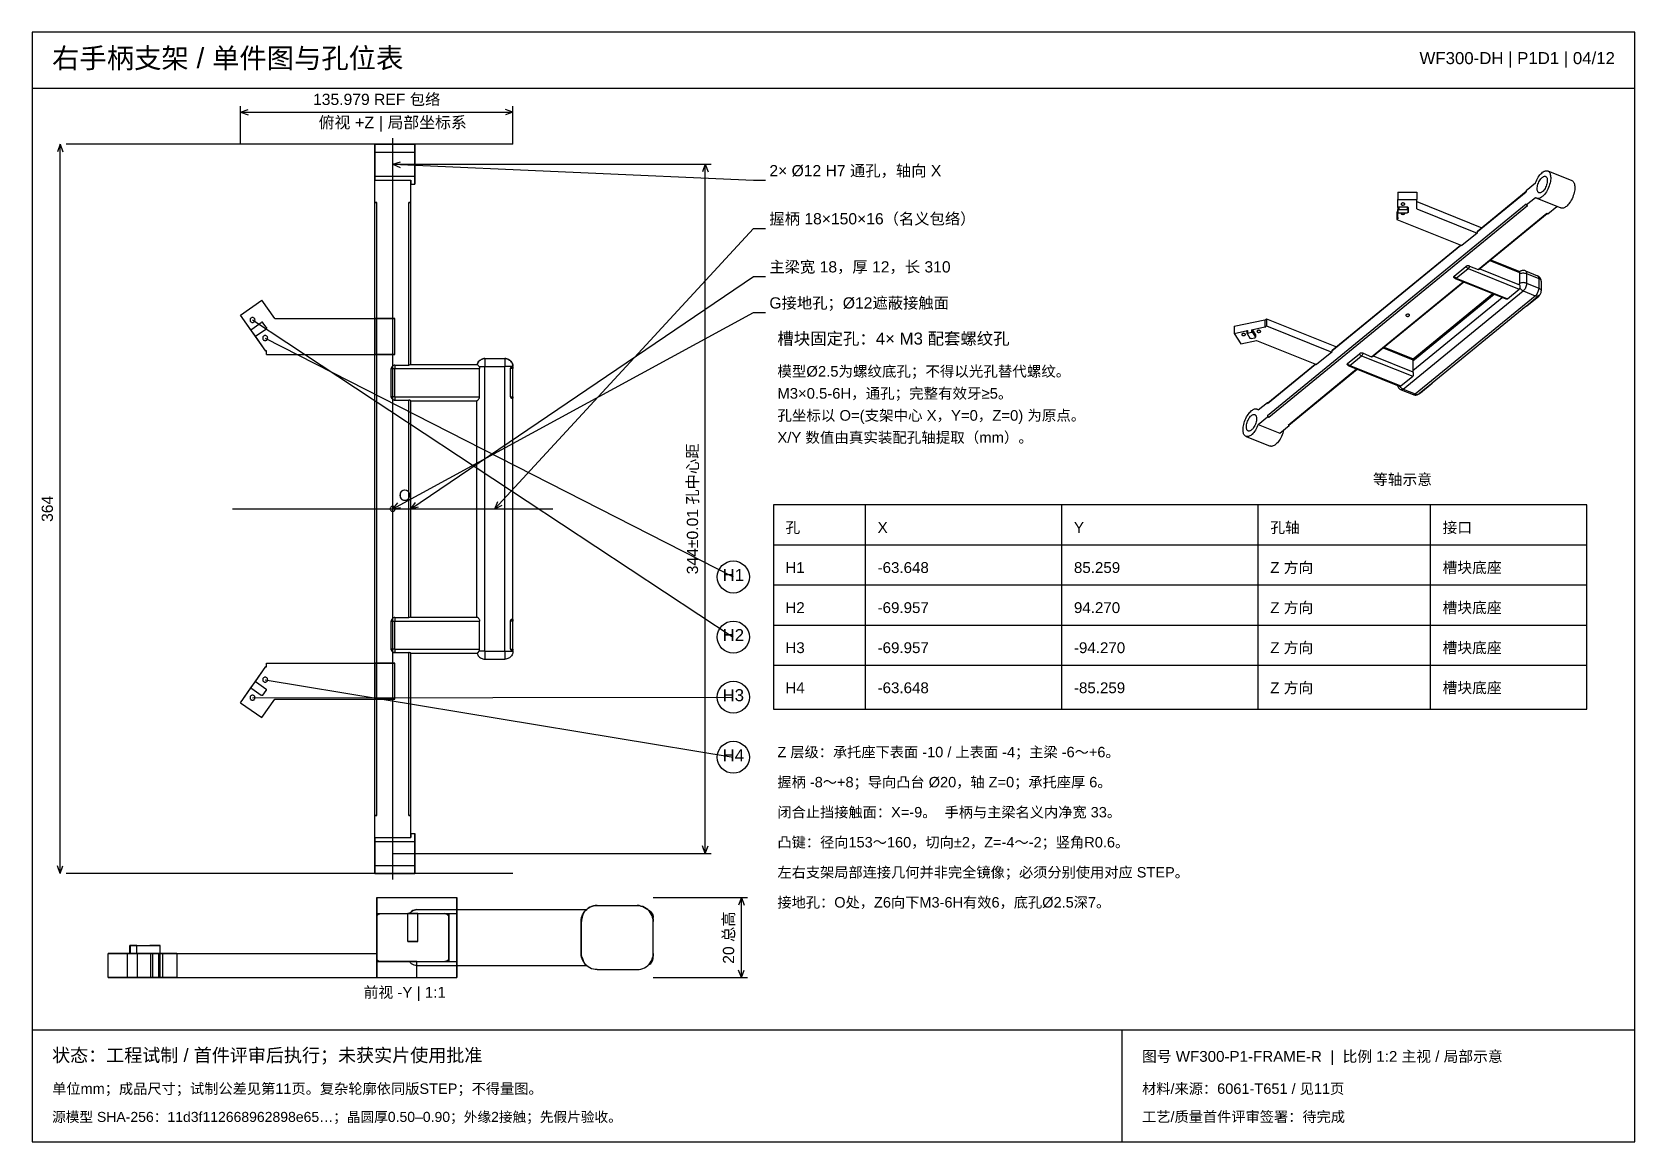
# Model space of a CAD drawing. Header units: millimetres. Extents: x 10 to 410, y 10 to 287.
import ezdxf
from ezdxf.enums import TextEntityAlignment as Align

# ---------------------------------------------------------------- set-up
doc = ezdxf.new("R2010")
doc.units = ezdxf.units.MM
for name, color, linetype in [('CENTER', 4, 'Continuous'), ('DIM', 7, 'Continuous'), ('HIDDEN', 8, 'Continuous'), ('HOLD', 1, 'Continuous'), ('OUTLINE', 7, 'Continuous'), ('TANGENT', 8, 'Continuous'), ('TEXT', 7, 'Continuous')]:
    doc.layers.add(name, color=color, linetype=linetype)
doc.styles.add('CJK', font='Arial Unicode.ttf')

msp = doc.modelspace()

# ---------------------------------------------------------------- texts
at = {"layer": 'HOLD', "style": 'CJK'}
msp.add_text('状态：工程试制 / 首件评审后执行；未获实片使用批准', height=3.3, dxfattribs=at).set_placement((15, 30))
at = {"layer": 'TEXT', "style": 'CJK'}
for s, height, p in [('右手柄支架 / 单件图与孔位表', 5, (15, 278)), ('2× Ø12 H7 通孔，轴向 X', 2.8, (194, 251)), ('握柄 18×150×16（名义包络）', 2.8, (194, 239)), ('主梁宽 18，厚 12，长 310', 2.8, (194, 227)), ('G接地孔；Ø12遮蔽接触面', 2.8, (194, 218)), ('槽块固定孔：4× M3 配套螺纹孔', 3, (196, 209)), ('模型Ø2.5为螺纹底孔；不得以光孔替代螺纹。', 2.65, (196, 201)), ('M3×0.5-6H，通孔；完整有效牙≥5。', 2.65, (196, 195.5)), ('孔坐标以 O=(支架中心 X，Y=0，Z=0) 为原点。', 2.65, (196, 190)), ('X/Y 数值由真实装配孔轴提取（mm）。', 2.65, (196, 184.5)), ('O', 2.8, (101.5, 170)), ('孔', 2.7, (198, 162)), ('X', 2.7, (221, 162)), ('Y', 2.7, (270, 162)), ('孔轴', 2.7, (319, 162)), ('接口', 2.7, (362, 162)), ('H1', 2.7, (198, 152)), ('-63.648', 2.7, (221, 152)), ('85.259', 2.7, (270, 152)), ('Z 方向', 2.7, (319, 152)), ('槽块底座', 2.7, (362, 152)), ('H2', 2.7, (198, 142)), ('-69.957', 2.7, (221, 142)), ('94.270', 2.7, (270, 142)), ('Z 方向', 2.7, (319, 142)), ('槽块底座', 2.7, (362, 142)), ('H3', 2.7, (198, 132)), ('-69.957', 2.7, (221, 132)), ('-94.270', 2.7, (270, 132)), ('Z 方向', 2.7, (319, 132)), ('槽块底座', 2.7, (362, 132)), ('H4', 2.7, (198, 122)), ('-63.648', 2.7, (221, 122)), ('-85.259', 2.7, (270, 122)), ('Z 方向', 2.7, (319, 122)), ('槽块底座', 2.7, (362, 122)), ('Z 层级：承托座下表面 -10 / 上表面 -4；主梁 -6～+6。', 2.6, (196, 106)), ('握柄 -8～+8；导向凸台 Ø20，轴 Z=0；承托座厚 6。', 2.6, (196, 98.5)), ('闭合止挡接触面：X=-9。  手柄与主梁名义内净宽 33。', 2.6, (196, 91)), ('凸键：径向153～160，切向±2，Z=-4～-2；竖角R0.6。', 2.6, (196, 83.5)), ('左右支架局部连接几何并非完全镜像；必须分别使用对应 STEP。', 2.6, (196, 76)), ('接地孔：O处，Z6向下M3-6H有效6，底孔Ø2.5深7。', 2.6, (196, 68.5)), ('图号 WF300-P1-FRAME-R  |  比例 1:2 主视 / 局部示意', 2.7, (287, 30)), ('单位mm；成品尺寸；试制公差见第11页。复杂轮廓依同版STEP；不得量图。', 2.6, (15, 22)), ('材料/来源：6061-T651 / 见11页', 2.6, (287, 22)), ('源模型 SHA-256：11d3f112668962898e65…；晶圆厚0.50–0.90；外缘2接触；先假片验收。', 2.5, (15, 15)), ('工艺/质量首件评审签署：待完成', 2.6, (287, 15))]:
    msp.add_text(s, height=height, dxfattribs=at).set_placement(p)
msp.add_text('WF300-DH | P1D1 | 04/12', height=3, dxfattribs=at).set_placement((405, 279), align=Align.RIGHT)
for s, height, p in [('135.979 REF 包络', 2.8, (96.01, 268.8)), ('俯视 +Z | 局部坐标系', 2.9, (100, 263)), ('等轴示意', 2.7, (352, 174)), ('H1', 3, (185, 150)), ('H2', 3, (185, 135)), ('H3', 3, (185, 120)), ('H4', 3, (185, 105)), ('前视 -Y | 1:1', 2.7, (103, 46))]:
    msp.add_text(s, height=height, dxfattribs=at).set_placement(p, align=Align.CENTER)
for s, p in [('344±0.01 孔中心距', (176.2, 168)), ('364', (15.2, 168)), ('20 总高', (185.2, 61))]:
    msp.add_text(s, height=2.8, rotation=90, dxfattribs=at).set_placement(p, align=Align.CENTER)

# ---------------------------------------------------------------- linework, layer by layer
at = {"layer": 'CENTER'}
for p, q in [((100, 75.5), (100, 260.5)), ((60, 168), (140, 168))]:
    msp.add_line(p, q, dxfattribs=at)
at = {"layer": 'DIM'}
for p, q in [((62.01, 259), (62.01, 268.5)), ((130, 259), (130, 268.5)), ((62.01, 267), (63.89, 267.69)), ((62.01, 267), (130, 267)), ((62.01, 267), (63.89, 266.31)), ((130, 267), (128.12, 267.69)), ((130, 267), (128.12, 266.31)), ((17, 259), (16.31, 257.12)), ((17, 77), (17, 259)), ((17, 259), (17.69, 257.12)), ((130, 259), (18.5, 259)), ((100, 254), (101.91, 254.6)), ((100, 254), (179.5, 254)), ((100, 254), (101.85, 253.23)), ((178, 254), (177.31, 252.12)), ((178, 82), (178, 254)), ((178, 254), (178.69, 252.12)), ((100, 168), (101.32, 169.5)), ((100, 168), (101.98, 168.3)), ((104.5, 168), (105.67, 169.62)), ((104.5, 168), (106.44, 168.49)), ((125.5, 168), (126.27, 169.85)), ((125.5, 168), (127.28, 168.92)), ((100, 82), (179.5, 82)), ((178, 82), (177.31, 83.88)), ((178, 82), (178.69, 83.88)), ((17, 77), (16.31, 78.88)), ((17, 77), (17.69, 78.88)), ((130, 77), (18.5, 77)), ((165, 71), (188.5, 71)), ((187, 71), (186.31, 69.12)), ((187, 51), (187, 71)), ((187, 71), (187.69, 69.12)), ((187, 51), (186.31, 52.88)), ((187, 51), (187.69, 52.88)), ((165, 51), (188.5, 51))]:
    msp.add_line(p, q, dxfattribs=at)
for points in [[(100, 254), (190, 250), (193, 250)], [(125.5, 168), (190, 238), (193, 238)], [(104.5, 168), (190, 226), (193, 226)], [(100, 168), (190, 217), (193, 217)]]:
    msp.add_lwpolyline(points, dxfattribs=at)
at = {"layer": 'HIDDEN'}
for points in [[(95.5, 250), (95.5, 250.6), (95.5, 251.3), (95.5, 252.09), (95.5, 252.94), (95.5, 253.82), (95.5, 254.71), (95.5, 255.58), (95.5, 256.4), (95.5, 257.14), (95.5, 257.78), (95.5, 258.3), (95.5, 258.68), (95.5, 258.92), (95.5, 259)], [(95.5, 251), (95.5, 251.08), (95.5, 251.3), (95.5, 251.65), (95.5, 252.13), (95.5, 252.7), (95.5, 253.33), (95.5, 254), (95.5, 254.67), (95.5, 255.3), (95.5, 255.87), (95.5, 256.35), (95.5, 256.7), (95.5, 256.92), (95.5, 257)], [(95.5, 257), (95.5, 256.98), (95.5, 256.92), (95.5, 256.83), (95.5, 256.7), (95.5, 256.54), (95.5, 256.35), (95.5, 256.12), (95.5, 255.87), (95.5, 255.6), (95.5, 255.3), (95.5, 254.99), (95.5, 254.67), (95.5, 254.34), (95.5, 254)], [(95.5, 257), (105.5, 257)], [(105.5, 249), (105.5, 249.13), (105.5, 249.5), (105.5, 250.09), (105.5, 250.88), (105.5, 251.83), (105.5, 252.89), (105.5, 254), (105.5, 255.11), (105.5, 256.17), (105.5, 257.12), (105.5, 257.91), (105.5, 258.5), (105.5, 258.87), (105.5, 259)], [(105.5, 251), (105.5, 251.08), (105.5, 251.3), (105.5, 251.65), (105.5, 252.13), (105.5, 252.7), (105.5, 253.33), (105.5, 254), (105.5, 254.67), (105.5, 255.3), (105.5, 255.87), (105.5, 256.35), (105.5, 256.7), (105.5, 256.92), (105.5, 257)], [(105.5, 257), (105.5, 256.98), (105.5, 256.92), (105.5, 256.83), (105.5, 256.7), (105.5, 256.54), (105.5, 256.35), (105.5, 256.12), (105.5, 255.87), (105.5, 255.6), (105.5, 255.3), (105.5, 254.99), (105.5, 254.67), (105.5, 254.34), (105.5, 254)], [(95.5, 254), (95.5, 253.66), (95.5, 253.33), (95.5, 253.01), (95.5, 252.7), (95.5, 252.4), (95.5, 252.13), (95.5, 251.88), (95.5, 251.65), (95.5, 251.46), (95.5, 251.3), (95.5, 251.17), (95.5, 251.08), (95.5, 251.02), (95.5, 251)], [(105.5, 254), (105.5, 253.66), (105.5, 253.33), (105.5, 253.01), (105.5, 252.7), (105.5, 252.4), (105.5, 252.13), (105.5, 251.88), (105.5, 251.65), (105.5, 251.46), (105.5, 251.3), (105.5, 251.17), (105.5, 251.08), (105.5, 251.02), (105.5, 251)], [(95.5, 251), (105.5, 251)], [(95.5, 244.5), (95.5, 250)], [(95.5, 250), (104.5, 250)], [(104.5, 250), (104.5, 249.87), (104.5, 249.74), (104.5, 249.63), (104.5, 249.52), (104.5, 249.42), (104.5, 249.33), (104.5, 249.26), (104.5, 249.19), (104.5, 249.13), (104.5, 249.08), (104.5, 249.05), (104.5, 249.02), (104.5, 249.01), (104.5, 249)], [(104.5, 249), (104.5, 249.01), (104.5, 249.02), (104.5, 249.05), (104.5, 249.08), (104.5, 249.13), (104.5, 249.19), (104.5, 249.26), (104.5, 249.33), (104.5, 249.42), (104.5, 249.52), (104.5, 249.63), (104.5, 249.74), (104.5, 249.87), (104.5, 250)], [(104.5, 244.5), (104.5, 250)], [(95.5, 244.5), (95.5, 244.5), (95.51, 244.5), (95.53, 244.5), (95.55, 244.5), (95.58, 244.5), (95.61, 244.5), (95.65, 244.5), (95.69, 244.5), (95.73, 244.5), (95.78, 244.5), (95.83, 244.5), (95.89, 244.5), (95.94, 244.5), (96, 244.5)], [(95.5, 215.5), (95.5, 244.5)], [(95.5, 244.5), (96, 244.5)], [(96, 244.5), (95.94, 244.5), (95.89, 244.5), (95.83, 244.5), (95.78, 244.5), (95.73, 244.5), (95.69, 244.5), (95.65, 244.5), (95.61, 244.5), (95.58, 244.5), (95.55, 244.5), (95.53, 244.5), (95.51, 244.5), (95.5, 244.5), (95.5, 244.5)], [(96, 215.5), (96, 244.5)], [(104, 244.5), (104.06, 244.5), (104.11, 244.5), (104.17, 244.5), (104.22, 244.5), (104.27, 244.5), (104.31, 244.5), (104.35, 244.5), (104.39, 244.5), (104.42, 244.5), (104.45, 244.5), (104.47, 244.5), (104.49, 244.5), (104.5, 244.5), (104.5, 244.5)], [(104, 244.5), (104.5, 244.5)], [(104, 203.87), (104, 244.5)], [(104.5, 244.5), (104.5, 244.5), (104.49, 244.5), (104.47, 244.5), (104.45, 244.5), (104.42, 244.5), (104.39, 244.5), (104.35, 244.5), (104.31, 244.5), (104.27, 244.5), (104.22, 244.5), (104.17, 244.5), (104.11, 244.5), (104.06, 244.5), (104, 244.5)], [(104.5, 204), (104.5, 244.5)], [(62.01, 216.38), (67.33, 220.11)], [(70.56, 215.5), (67.33, 220.11)], [(68.32, 207.37), (62.01, 216.38)], [(65.65, 215.14), (65.63, 215.27), (65.58, 215.41), (65.51, 215.52), (65.41, 215.62), (65.29, 215.7), (65.16, 215.74), (65.02, 215.76), (64.88, 215.74), (64.75, 215.7), (64.63, 215.62), (64.53, 215.52), (64.46, 215.41), (64.41, 215.27), (64.4, 215.14), (64.41, 215), (64.46, 214.86), (64.53, 214.75), (64.63, 214.65), (64.75, 214.57), (64.88, 214.53), (65.02, 214.51), (65.16, 214.53), (65.29, 214.57), (65.41, 214.65), (65.51, 214.75), (65.58, 214.86), (65.63, 215), (65.65, 215.14)], [(64.76, 212.45), (64.72, 212.54), (64.71, 212.63), (64.73, 212.72), (64.77, 212.8), (64.84, 212.87)], [(64.84, 212.87), (67.21, 214.53)], [(65.98, 211.23), (68.36, 212.89)], [(67.63, 214.46), (67.57, 214.53), (67.48, 214.57), (67.39, 214.59), (67.3, 214.57), (67.21, 214.53)], [(68.43, 213.31), (67.63, 214.46)], [(68.43, 213.31), (68.47, 213.23), (68.49, 213.14), (68.47, 213.04), (68.43, 212.96), (68.36, 212.89)], [(70.56, 215.5), (100.5, 215.5)], [(95.5, 215.5), (95.5, 206.5)], [(96, 215.5), (95.94, 215.5), (95.89, 215.5), (95.83, 215.5), (95.78, 215.5), (95.73, 215.5), (95.69, 215.5), (95.65, 215.5), (95.61, 215.5), (95.58, 215.5), (95.55, 215.5), (95.53, 215.5), (95.51, 215.5), (95.5, 215.5), (95.5, 215.5)], [(100.5, 215.5), (96, 215.5)], [(100.5, 206.5), (100.5, 215.5)], [(100.5, 206.5), (100.5, 215.5)], [(65.57, 211.31), (65.63, 211.24), (65.71, 211.19), (65.81, 211.18), (65.9, 211.19), (65.98, 211.23)], [(68.8, 210.63), (68.79, 210.77), (68.74, 210.9), (68.66, 211.02), (68.57, 211.12), (68.45, 211.19), (68.32, 211.24), (68.18, 211.25), (68.04, 211.24), (67.9, 211.19), (67.79, 211.12), (67.69, 211.02), (67.61, 210.9), (67.57, 210.77), (67.55, 210.63), (67.57, 210.49), (67.61, 210.36), (67.69, 210.24), (67.79, 210.14), (67.9, 210.07), (68.04, 210.02), (68.18, 210), (68.32, 210.02), (68.45, 210.07), (68.57, 210.14), (68.66, 210.24), (68.74, 210.36), (68.79, 210.49), (68.8, 210.63)], [(68.32, 207.37), (68.5, 207.5)], [(68.5, 206.5), (68.5, 207.5)], [(68.5, 206.5), (100.5, 206.5)], [(95.5, 129.5), (95.5, 206.5)], [(96, 206.5), (95.94, 206.5), (95.89, 206.5), (95.83, 206.5), (95.78, 206.5), (95.73, 206.5), (95.69, 206.5), (95.65, 206.5), (95.61, 206.5), (95.58, 206.5), (95.55, 206.5), (95.53, 206.5), (95.51, 206.5), (95.5, 206.5), (95.5, 206.5)], [(96, 129.5), (96, 206.5)], [(100.5, 206.5), (96, 206.5)], [(104.5, 204), (104.45, 203.97), (104.4, 203.96), (104.37, 203.94), (104.27, 203.91), (104.1, 203.87), (104, 203.87)], [(121.06, 204), (121.14, 204.23), (121.24, 204.45), (121.36, 204.65), (121.51, 204.84), (121.68, 205), (121.87, 205.15), (122.08, 205.27), (122.3, 205.37), (122.53, 205.44), (122.76, 205.49), (123, 205.5)], [(121.06, 204), (121.13, 204)], [(121.13, 204), (121.12, 204), (121.11, 204), (121.1, 204), (121.1, 204), (121.09, 204), (121.09, 204), (121.08, 204), (121.08, 204), (121.07, 204), (121.07, 204), (121.07, 204), (121.06, 204), (121.06, 204), (121.06, 204)], [(121.13, 204), (121.12, 204), (121.11, 204), (121.1, 204), (121.1, 204), (121.09, 204), (121.09, 204), (121.08, 204), (121.08, 204), (121.07, 204), (121.07, 204), (121.07, 204), (121.06, 204), (121.06, 204), (121.06, 204)], [(121.13, 204), (121.18, 203.99), (121.25, 203.93), (121.34, 203.82), (121.47, 203.63)], [(123, 205.5), (128, 205.5)], [(130, 203.5), (129.99, 203.74), (129.94, 203.98), (129.87, 204.21), (129.77, 204.43), (129.65, 204.64), (129.5, 204.83), (129.33, 205), (129.14, 205.15), (128.93, 205.27), (128.71, 205.37), (128.48, 205.44), (128.24, 205.49), (128, 205.5)], [(100.5, 203.87), (100.35, 203.85), (100.2, 203.81), (100.07, 203.75), (99.94, 203.66), (99.84, 203.56), (99.75, 203.43), (99.69, 203.3), (99.65, 203.15), (99.63, 203)], [(99.63, 196), (99.63, 203)], [(100.5, 203.87), (104, 203.87)], [(121.54, 203.5), (121.62, 203.32), (121.67, 203.14), (121.67, 203.07), (121.68, 203)], [(121.68, 196), (121.68, 203)], [(129.42, 203.03), (129.43, 203.11), (129.44, 203.14), (129.47, 203.22), (129.51, 203.29), (129.56, 203.35)], [(129.42, 196), (129.42, 203)], [(129.58, 203.37), (129.59, 203.38), (129.63, 203.41), (129.66, 203.43), (129.68, 203.44)], [(129.7, 203.45), (129.71, 203.46), (129.75, 203.47)], [(129.7, 203.45), (129.7, 203.45)], [(129.75, 203.47), (129.79, 203.47), (129.83, 203.47)], [(129.83, 203.47), (129.86, 203.45), (129.87, 203.44), (129.88, 203.44)], [(129.88, 203.44), (129.88, 203.44), (129.88, 203.43), (129.91, 203.41)], [(129.92, 203.38), (129.93, 203.36)], [(130, 203), (130, 203), (130, 203), (130, 203), (130, 203), (130, 203), (130, 203.01), (130, 203.01), (130, 203.01), (130, 203.01), (129.98, 203.18), (129.94, 203.35)], [(130, 203), (129.99, 203.12), (129.97, 203.24), (129.94, 203.35)], [(130, 203), (130, 203.5)], [(130, 196), (130, 203)], [(99.63, 196), (99.65, 195.85), (99.69, 195.7), (99.75, 195.57), (99.84, 195.44), (99.94, 195.34), (100.07, 195.25), (100.2, 195.19), (100.35, 195.15), (100.5, 195.13)], [(121.06, 195), (121.11, 195.01), (121.18, 195.05), (121.25, 195.12), (121.39, 195.27), (121.45, 195.35), (121.56, 195.54), (121.62, 195.69), (121.67, 195.86), (121.68, 196)], [(129.94, 195.65), (129.89, 195.58), (129.88, 195.56), (129.82, 195.53), (129.76, 195.53), (129.71, 195.54), (129.71, 195.54), (129.67, 195.56), (129.63, 195.59), (129.59, 195.62), (129.55, 195.67), (129.47, 195.78), (129.44, 195.86), (129.42, 196)], [(130, 196), (130, 196), (130, 196), (130, 196), (130, 196), (130, 196), (130, 195.99), (130, 195.99), (130, 195.99), (130, 195.99), (129.98, 195.82), (129.94, 195.65)], [(130, 196), (129.99, 195.88), (129.97, 195.76), (129.94, 195.65)], [(130, 140), (130, 196)], [(100.5, 195.13), (104, 195.13)], [(104, 140.87), (104, 195.13)], [(104.5, 195), (104.45, 195.03), (104.4, 195.04), (104.37, 195.06), (104.27, 195.09), (104.1, 195.13), (104, 195.13)], [(104.5, 141), (104.5, 195)], [(121, 195), (121, 195), (121, 195), (121, 195), (121.01, 195), (121.01, 195), (121.01, 195), (121.02, 195), (121.02, 195), (121.03, 195), (121.03, 195), (121.04, 195), (121.05, 195), (121.05, 195), (121.06, 195)], [(121, 195), (121.06, 195)], [(121.06, 195), (121.05, 195), (121.05, 195), (121.04, 195), (121.03, 195), (121.03, 195), (121.02, 195), (121.02, 195), (121.01, 195), (121.01, 195), (121.01, 195), (121, 195), (121, 195), (121, 195), (121, 195)], [(121, 141), (121, 195)], [(100.62, 168), (100.61, 168.14), (100.56, 168.27), (100.49, 168.39), (100.39, 168.49), (100.27, 168.56), (100.14, 168.61), (100, 168.62), (99.86, 168.61), (99.73, 168.56), (99.61, 168.49), (99.51, 168.39), (99.44, 168.27), (99.39, 168.14), (99.38, 168), (99.39, 167.86), (99.44, 167.73), (99.51, 167.61), (99.61, 167.51), (99.73, 167.44), (99.86, 167.39), (100, 167.38), (100.14, 167.39), (100.27, 167.44), (100.39, 167.51), (100.49, 167.61), (100.56, 167.73), (100.61, 167.86), (100.62, 168)], [(100.5, 140.87), (100.35, 140.85), (100.2, 140.81), (100.07, 140.75), (99.94, 140.66), (99.84, 140.56), (99.75, 140.43), (99.69, 140.3), (99.65, 140.15), (99.63, 140)], [(99.63, 133), (99.63, 140)], [(100.5, 140.87), (104, 140.87)], [(104.5, 141), (104.45, 140.97), (104.4, 140.96), (104.37, 140.94), (104.27, 140.91), (104.1, 140.87), (104, 140.87)], [(121, 141), (121, 141), (121, 141), (121, 141), (121.01, 141), (121.01, 141), (121.01, 141), (121.02, 141), (121.02, 141), (121.03, 141), (121.03, 141), (121.04, 141), (121.05, 141), (121.05, 141), (121.06, 141)], [(121, 141), (121.06, 141)], [(121.06, 141), (121.05, 141), (121.05, 141), (121.04, 141), (121.03, 141), (121.03, 141), (121.02, 141), (121.02, 141), (121.01, 141), (121.01, 141), (121.01, 141), (121, 141), (121, 141), (121, 141), (121, 141)], [(121.06, 141), (121.11, 140.99), (121.18, 140.95), (121.25, 140.88), (121.39, 140.73), (121.45, 140.65), (121.56, 140.46), (121.62, 140.31), (121.67, 140.14), (121.68, 140)], [(121.68, 133), (121.68, 140)], [(129.42, 140), (129.43, 140.11), (129.44, 140.14), (129.47, 140.22), (129.5, 140.26)], [(129.42, 133), (129.42, 140)], [(129.51, 140.28), (129.55, 140.33), (129.59, 140.38), (129.61, 140.4), (129.64, 140.41)], [(129.64, 140.42), (129.67, 140.44), (129.7, 140.45)], [(129.71, 140.46), (129.71, 140.46), (129.76, 140.47), (129.81, 140.47), (129.84, 140.46)], [(129.86, 140.45), (129.88, 140.44), (129.91, 140.41)], [(129.91, 140.41), (129.91, 140.4), (129.92, 140.38), (129.94, 140.35)], [(130, 140), (130, 140), (130, 140), (130, 140), (130, 140), (130, 140), (130, 140.01), (130, 140.01), (130, 140.01), (130, 140.01), (129.98, 140.18), (129.94, 140.35)], [(130, 140), (129.99, 140.12), (129.97, 140.24), (129.94, 140.35)], [(130, 140.07), (129.98, 140.19), (129.95, 140.31)], [(130, 133), (130, 140)], [(99.63, 133), (99.65, 132.85), (99.69, 132.7), (99.75, 132.57), (99.84, 132.44), (99.94, 132.34), (100.07, 132.25), (100.2, 132.19), (100.35, 132.15), (100.5, 132.13)], [(100.5, 132.13), (104, 132.13)], [(104, 91.5), (104, 132.13)], [(104.47, 132.01), (104.45, 132.03), (104.4, 132.04), (104.37, 132.06), (104.27, 132.09), (104.1, 132.13), (104, 132.13)], [(104.5, 91.5), (104.5, 132)], [(121.06, 132), (121.13, 132)], [(121.06, 132), (121.06, 132), (121.06, 132), (121.07, 132), (121.07, 132), (121.07, 132), (121.08, 132), (121.08, 132), (121.09, 132), (121.09, 132), (121.1, 132), (121.1, 132), (121.11, 132), (121.12, 132), (121.13, 132)], [(121.06, 132), (121.14, 131.77), (121.24, 131.55), (121.36, 131.35), (121.51, 131.16), (121.68, 131), (121.87, 130.85), (122.08, 130.73), (122.3, 130.63), (122.53, 130.56), (122.76, 130.51), (123, 130.5)], [(121.13, 132), (121.18, 132.01), (121.25, 132.07), (121.34, 132.18), (121.54, 132.5)], [(121.54, 132.5), (121.62, 132.68), (121.67, 132.86), (121.67, 132.93), (121.68, 133)], [(130, 132.5), (129.99, 132.26), (129.94, 132.02), (129.87, 131.79), (129.77, 131.57), (129.65, 131.36), (129.5, 131.17), (129.33, 131), (129.14, 130.85), (128.93, 130.73), (128.71, 130.63), (128.48, 130.56), (128.24, 130.51), (128, 130.5)], [(129.94, 132.65), (129.92, 132.62), (129.91, 132.6), (129.88, 132.56), (129.81, 132.53), (129.76, 132.53), (129.71, 132.54), (129.67, 132.56), (129.63, 132.59), (129.59, 132.62), (129.55, 132.67), (129.47, 132.78), (129.44, 132.86), (129.42, 133)], [(130, 133), (130, 133), (130, 133), (130, 133), (130, 133), (130, 133), (130, 132.99), (130, 132.99), (130, 132.99), (130, 132.99), (129.98, 132.82), (129.94, 132.65)], [(130, 133), (129.99, 132.88), (129.97, 132.76), (129.94, 132.65)], [(130, 132.93), (129.98, 132.81), (129.95, 132.69)], [(130, 132.5), (130, 133)], [(62.01, 119.62), (68.32, 128.63)], [(68.32, 128.63), (68.5, 128.5)], [(68.5, 129.5), (100.5, 129.5)], [(68.5, 128.5), (68.5, 129.5)], [(95.5, 129.5), (95.5, 120.5)], [(96, 129.5), (95.94, 129.5), (95.89, 129.5), (95.83, 129.5), (95.78, 129.5), (95.73, 129.5), (95.69, 129.5), (95.65, 129.5), (95.61, 129.5), (95.58, 129.5), (95.55, 129.5), (95.53, 129.5), (95.51, 129.5), (95.5, 129.5), (95.5, 129.5)], [(100.5, 129.5), (96, 129.5)], [(100.5, 120.5), (100.5, 129.5)], [(100.5, 120.5), (100.5, 129.5)], [(123, 130.5), (128, 130.5)], [(65.57, 124.69), (65.63, 124.76), (65.71, 124.81), (65.81, 124.82), (65.9, 124.81), (65.98, 124.77)], [(65.98, 124.77), (68.36, 123.11)], [(68.8, 125.37), (68.79, 125.51), (68.74, 125.64), (68.66, 125.76), (68.57, 125.86), (68.45, 125.93), (68.32, 125.98), (68.18, 126), (68.04, 125.98), (67.9, 125.93), (67.79, 125.86), (67.69, 125.76), (67.61, 125.64), (67.57, 125.51), (67.55, 125.37), (67.57, 125.23), (67.61, 125.1), (67.69, 124.98), (67.79, 124.88), (67.9, 124.81), (68.04, 124.76), (68.18, 124.75), (68.32, 124.76), (68.45, 124.81), (68.57, 124.88), (68.66, 124.98), (68.74, 125.1), (68.79, 125.23), (68.8, 125.37)], [(65.65, 120.86), (65.63, 121), (65.58, 121.14), (65.51, 121.25), (65.41, 121.35), (65.29, 121.43), (65.16, 121.47), (65.02, 121.49), (64.88, 121.47), (64.75, 121.43), (64.63, 121.35), (64.53, 121.25), (64.46, 121.14), (64.41, 121), (64.4, 120.86), (64.41, 120.73), (64.46, 120.59), (64.53, 120.48), (64.63, 120.38), (64.75, 120.3), (64.88, 120.26), (65.02, 120.24), (65.16, 120.26), (65.29, 120.3), (65.41, 120.38), (65.51, 120.48), (65.58, 120.59), (65.63, 120.73), (65.65, 120.86)], [(64.76, 123.55), (64.72, 123.46), (64.71, 123.37), (64.73, 123.28), (64.77, 123.2), (64.84, 123.13)], [(64.84, 123.13), (67.21, 121.47)], [(67.63, 121.54), (67.57, 121.47), (67.48, 121.43), (67.39, 121.41), (67.3, 121.43), (67.21, 121.47)], [(67.33, 115.89), (70.56, 120.5)], [(67.63, 121.54), (68.43, 122.69)], [(68.43, 122.69), (68.47, 122.77), (68.49, 122.86), (68.47, 122.96), (68.43, 123.04), (68.36, 123.11)], [(70.56, 120.5), (100.5, 120.5)], [(95.5, 91.5), (95.5, 120.5)], [(96, 120.5), (95.94, 120.5), (95.89, 120.5), (95.83, 120.5), (95.78, 120.5), (95.73, 120.5), (95.69, 120.5), (95.65, 120.5), (95.61, 120.5), (95.58, 120.5), (95.55, 120.5), (95.53, 120.5), (95.51, 120.5), (95.5, 120.5), (95.5, 120.5)], [(96, 91.5), (96, 120.5)], [(100.5, 120.5), (96, 120.5)], [(62.01, 119.62), (67.33, 115.89)], [(95.5, 91.5), (95.5, 91.5), (95.51, 91.5), (95.53, 91.5), (95.55, 91.5), (95.58, 91.5), (95.61, 91.5), (95.65, 91.5), (95.69, 91.5), (95.73, 91.5), (95.78, 91.5), (95.83, 91.5), (95.89, 91.5), (95.94, 91.5), (96, 91.5)], [(95.5, 86), (95.5, 91.5)], [(95.5, 91.5), (96, 91.5)], [(96, 91.5), (95.94, 91.5), (95.89, 91.5), (95.83, 91.5), (95.78, 91.5), (95.73, 91.5), (95.69, 91.5), (95.65, 91.5), (95.61, 91.5), (95.58, 91.5), (95.55, 91.5), (95.53, 91.5), (95.51, 91.5), (95.5, 91.5), (95.5, 91.5)], [(104, 91.5), (104.06, 91.5), (104.11, 91.5), (104.17, 91.5), (104.22, 91.5), (104.27, 91.5), (104.31, 91.5), (104.35, 91.5), (104.39, 91.5), (104.42, 91.5), (104.45, 91.5), (104.47, 91.5), (104.49, 91.5), (104.5, 91.5), (104.5, 91.5)], [(104, 91.5), (104.5, 91.5)], [(104.5, 91.5), (104.5, 91.5), (104.49, 91.5), (104.47, 91.5), (104.45, 91.5), (104.42, 91.5), (104.39, 91.5), (104.35, 91.5), (104.31, 91.5), (104.27, 91.5), (104.22, 91.5), (104.17, 91.5), (104.11, 91.5), (104.06, 91.5), (104, 91.5)], [(104.5, 86), (104.5, 91.5)], [(95.5, 77), (95.5, 77.08), (95.5, 77.32), (95.5, 77.7), (95.5, 78.22), (95.5, 78.86), (95.5, 79.6), (95.5, 80.42), (95.5, 81.29), (95.5, 82.18), (95.5, 83.06), (95.5, 83.91), (95.5, 84.7), (95.5, 85.4), (95.5, 86)], [(95.5, 86), (104.5, 86)], [(95.5, 79), (95.5, 79.08), (95.5, 79.3), (95.5, 79.65), (95.5, 80.13), (95.5, 80.7), (95.5, 81.33), (95.5, 82), (95.5, 82.67), (95.5, 83.3), (95.5, 83.87), (95.5, 84.35), (95.5, 84.7), (95.5, 84.92), (95.5, 85)], [(95.5, 85), (95.5, 84.98), (95.5, 84.92), (95.5, 84.83), (95.5, 84.7), (95.5, 84.54), (95.5, 84.35), (95.5, 84.12), (95.5, 83.87), (95.5, 83.6), (95.5, 83.3), (95.5, 82.99), (95.5, 82.67), (95.5, 82.34), (95.5, 82)], [(95.5, 85), (105.5, 85)], [(104.5, 86), (104.5, 86.13), (104.5, 86.26), (104.5, 86.37), (104.5, 86.48), (104.5, 86.58), (104.5, 86.67), (104.5, 86.74), (104.5, 86.81), (104.5, 86.87), (104.5, 86.92), (104.5, 86.95), (104.5, 86.98), (104.5, 86.99), (104.5, 87)], [(104.5, 87), (104.5, 86.99), (104.5, 86.98), (104.5, 86.95), (104.5, 86.92), (104.5, 86.87), (104.5, 86.81), (104.5, 86.74), (104.5, 86.67), (104.5, 86.58), (104.5, 86.48), (104.5, 86.37), (104.5, 86.26), (104.5, 86.13), (104.5, 86)], [(105.5, 77), (105.5, 77.13), (105.5, 77.5), (105.5, 78.09), (105.5, 78.88), (105.5, 79.83), (105.5, 80.89), (105.5, 82), (105.5, 83.11), (105.5, 84.17), (105.5, 85.12), (105.5, 85.91), (105.5, 86.5), (105.5, 86.87), (105.5, 87)], [(105.5, 79), (105.5, 79.08), (105.5, 79.3), (105.5, 79.65), (105.5, 80.13), (105.5, 80.7), (105.5, 81.33), (105.5, 82), (105.5, 82.67), (105.5, 83.3), (105.5, 83.87), (105.5, 84.35), (105.5, 84.7), (105.5, 84.92), (105.5, 85)], [(105.5, 85), (105.5, 84.98), (105.5, 84.92), (105.5, 84.83), (105.5, 84.7), (105.5, 84.54), (105.5, 84.35), (105.5, 84.12), (105.5, 83.87), (105.5, 83.6), (105.5, 83.3), (105.5, 82.99), (105.5, 82.67), (105.5, 82.34), (105.5, 82)], [(95.5, 82), (95.5, 81.66), (95.5, 81.33), (95.5, 81.01), (95.5, 80.7), (95.5, 80.4), (95.5, 80.13), (95.5, 79.88), (95.5, 79.65), (95.5, 79.46), (95.5, 79.3), (95.5, 79.17), (95.5, 79.08), (95.5, 79.02), (95.5, 79)], [(105.5, 82), (105.5, 81.66), (105.5, 81.33), (105.5, 81.01), (105.5, 80.7), (105.5, 80.4), (105.5, 80.13), (105.5, 79.88), (105.5, 79.65), (105.5, 79.46), (105.5, 79.3), (105.5, 79.17), (105.5, 79.08), (105.5, 79.02), (105.5, 79)], [(95.5, 79), (105.5, 79)], [(96, 67), (96, 67.52), (96, 68), (96, 68.46), (96, 68.89), (96, 69.28), (96, 69.63), (96, 69.94), (96, 70.22), (96, 70.46), (96, 70.65), (96, 70.8), (96, 70.91), (96, 70.98), (96, 71)], [(96, 71), (96, 70.98), (96, 70.91), (96, 70.8), (96, 70.65), (96, 70.46), (96, 70.22), (96, 69.94), (96, 69.63), (96, 69.28), (96, 68.89), (96, 68.46), (96, 68), (96, 67.52), (96, 67)], [(96, 51), (96, 51.25), (96, 51.99), (96, 53.18), (96, 54.77), (96, 56.66), (96, 58.77), (96, 61), (96, 63.23), (96, 65.34), (96, 67.23), (96, 68.82), (96, 70.01), (96, 70.75), (96, 71)], [(96, 71), (116, 71)], [(106, 68), (105.65, 67.97), (105.32, 67.88), (105, 67.73), (104.71, 67.53), (104.47, 67.29), (104.27, 67)], [(104.27, 67), (104.47, 67.29), (104.71, 67.53), (105, 67.73), (105.32, 67.88), (105.65, 67.97), (106, 68)], [(104.27, 67), (104.47, 67.29), (104.71, 67.53), (105, 67.73), (105.32, 67.88), (105.65, 67.97), (106, 68)], [(106, 68), (105.65, 67.97), (105.32, 67.88), (105, 67.73), (104.71, 67.53), (104.47, 67.29), (104.27, 67)], [(106, 68), (116, 68)], [(106, 68), (148.35, 68)], [(106, 68), (148.35, 68)], [(106, 68), (148.35, 68)], [(116, 51), (116, 51.25), (116, 51.99), (116, 53.18), (116, 54.77), (116, 56.66), (116, 58.77), (116, 61), (116, 63.23), (116, 65.34), (116, 67.23), (116, 68.82), (116, 70.01), (116, 70.75), (116, 71)], [(116, 71), (116, 70.75), (116, 70.01), (116, 68.82), (116, 67.23), (116, 65.34), (116, 63.23), (116, 61), (116, 58.77), (116, 56.66), (116, 54.77), (116, 53.18), (116, 51.99), (116, 51.25), (116, 51)], [(116, 51), (116, 51.25), (116, 51.99), (116, 53.18), (116, 54.77), (116, 56.66), (116, 58.77), (116, 61), (116, 63.23), (116, 65.34), (116, 67.23), (116, 68.82), (116, 70.01), (116, 70.75), (116, 71)], [(148.08, 67.73), (148.42, 68.05), (148.79, 68.33), (149.2, 68.57), (149.62, 68.76), (150.07, 68.89), (150.53, 68.97), (151, 69)], [(148.08, 67.73), (148.35, 68)], [(148.13, 67.79), (148.24, 67.9), (148.35, 68)], [(151, 69), (161, 69)], [(165, 65), (164.97, 65.48), (164.88, 65.96), (164.74, 66.42), (164.54, 66.86), (164.29, 67.27), (163.99, 67.65), (163.65, 67.99), (163.27, 68.29), (162.86, 68.54), (162.42, 68.74), (161.96, 68.88), (161.48, 68.97), (161, 69)], [(96, 66), (96.03, 66.22), (96.1, 66.43), (96.22, 66.62), (96.38, 66.78), (96.57, 66.9), (96.78, 66.97), (97, 67)], [(96, 67), (97, 67)], [(96, 66), (96, 67)], [(96, 66), (96.03, 66.22), (96.1, 66.43), (96.22, 66.62), (96.38, 66.78), (96.57, 66.9), (96.78, 66.97), (97, 67)], [(96, 67), (114, 67)], [(96, 67), (97, 67)], [(96, 67), (114, 67)], [(96, 66), (96, 67)], [(96, 67), (96, 66.85), (96, 66.41), (96, 65.69), (96, 64.74), (96, 63.6), (96, 62.34), (96, 61), (96, 59.66), (96, 58.4), (96, 57.26), (96, 56.31), (96, 55.59), (96, 55.15), (96, 55)], [(96, 55), (96, 55.15), (96, 55.59), (96, 56.31), (96, 57.26), (96, 58.4), (96, 59.66), (96, 61), (96, 62.34), (96, 63.6), (96, 64.74), (96, 65.69), (96, 66.41), (96, 66.85), (96, 67)], [(96, 67), (96, 66.85), (96, 66.41), (96, 65.69), (96, 64.74), (96, 63.6), (96, 62.34), (96, 61), (96, 59.66), (96, 58.4), (96, 57.26), (96, 56.31), (96, 55.59), (96, 55.15), (96, 55)], [(96, 55), (96, 55.15), (96, 55.59), (96, 56.31), (96, 57.26), (96, 58.4), (96, 59.66), (96, 61), (96, 62.34), (96, 63.6), (96, 64.74), (96, 65.69), (96, 66.41), (96, 66.85), (96, 67)], [(96, 67), (116, 67)], [(96, 67), (116, 67)], [(106.25, 67), (106.22, 67), (106.13, 67), (105.98, 67), (105.78, 67), (105.54, 67), (105.28, 67), (105, 67), (104.72, 67), (104.46, 67), (104.22, 67), (104.02, 67), (103.87, 67), (103.78, 67), (103.75, 67)], [(103.75, 67), (103.78, 67), (103.87, 67), (104.02, 67), (104.22, 67), (104.46, 67), (104.72, 67), (105, 67), (105.28, 67), (105.54, 67), (105.78, 67), (105.98, 67), (106.13, 67), (106.22, 67), (106.25, 67)], [(103.75, 60), (103.75, 67)], [(106, 67), (105.81, 67), (105.61, 67), (105.43, 67), (105.25, 67), (105.08, 67), (104.92, 67), (104.78, 67), (104.65, 67), (104.53, 67), (104.44, 67), (104.37, 67), (104.31, 67), (104.28, 67), (104.27, 67)], [(106, 67), (105.81, 67), (105.61, 67), (105.43, 67), (105.25, 67), (105.08, 67), (104.92, 67), (104.78, 67), (104.65, 67), (104.53, 67), (104.44, 67), (104.37, 67), (104.31, 67), (104.28, 67), (104.27, 67)], [(106, 67), (105.81, 67), (105.61, 67), (105.43, 67), (105.25, 67), (105.08, 67), (104.92, 67), (104.78, 67), (104.65, 67), (104.53, 67), (104.44, 67), (104.37, 67), (104.31, 67), (104.28, 67), (104.27, 67)], [(106, 67), (105.81, 67), (105.61, 67), (105.43, 67), (105.25, 67), (105.08, 67), (104.92, 67), (104.78, 67), (104.65, 67), (104.53, 67), (104.44, 67), (104.37, 67), (104.31, 67), (104.28, 67), (104.27, 67)], [(106, 67), (113, 67)], [(106, 67), (113, 67)], [(106, 67), (113, 67)], [(106, 67), (113, 67)], [(106.25, 60), (106.25, 67)], [(113, 67), (114, 67)], [(113, 67), (114, 67)], [(113, 67), (113.22, 66.97), (113.43, 66.9), (113.62, 66.78), (113.78, 66.62), (113.9, 66.43), (113.97, 66.22), (114, 66)], [(114, 66), (113.97, 66.24), (113.89, 66.45), (113.81, 66.59), (113.74, 66.68), (113.54, 66.84), (113.32, 66.95), (113, 67)], [(113, 67), (113.22, 66.97), (113.43, 66.9), (113.62, 66.78), (113.78, 66.62), (113.9, 66.43), (113.97, 66.22), (114, 66)], [(114, 66), (113.97, 66.24), (113.89, 66.45), (113.81, 66.59), (113.74, 66.68), (113.54, 66.84), (113.32, 66.95), (113, 67)], [(114, 66), (113.97, 66.24), (113.89, 66.45), (113.81, 66.59), (113.74, 66.68), (113.54, 66.84), (113.32, 66.95), (113, 67)], [(114, 66), (113.97, 66.24), (113.89, 66.45), (113.81, 66.59), (113.74, 66.68), (113.54, 66.84), (113.32, 66.95), (113, 67)], [(114, 55), (114, 55.76), (114, 56.56), (114, 57.41), (114, 58.28), (114, 59.17), (114, 60.08), (114, 61), (114, 61.92), (114, 62.83), (114, 63.72), (114, 64.59), (114, 65.44), (114, 66.24), (114, 67)], [(114, 66), (114, 67)], [(114, 67), (114, 66.24), (114, 65.44), (114, 64.59), (114, 63.72), (114, 62.83), (114, 61.92), (114, 61), (114, 60.08), (114, 59.17), (114, 58.28), (114, 57.41), (114, 56.56), (114, 55.76), (114, 55)], [(114, 66), (114, 67)], [(114, 56), (114, 66)], [(114, 56), (114, 66)], [(114, 56), (114, 66)], [(114, 56), (114, 66)], [(116, 67), (116, 66.85), (116, 66.41), (116, 65.69), (116, 64.74), (116, 63.6), (116, 62.34), (116, 61), (116, 59.66), (116, 58.4), (116, 57.26), (116, 56.31), (116, 55.59), (116, 55.15), (116, 55)], [(116, 55), (116, 55.15), (116, 55.59), (116, 56.31), (116, 57.26), (116, 58.4), (116, 59.66), (116, 61), (116, 62.34), (116, 63.6), (116, 64.74), (116, 65.69), (116, 66.41), (116, 66.85), (116, 67)], [(116, 67), (116, 66.85), (116, 66.41), (116, 65.69), (116, 64.74), (116, 63.6), (116, 62.34), (116, 61), (116, 59.66), (116, 58.4), (116, 57.26), (116, 56.31), (116, 55.59), (116, 55.15), (116, 55)], [(116, 55), (116, 55.15), (116, 55.59), (116, 56.31), (116, 57.26), (116, 58.4), (116, 59.66), (116, 61), (116, 62.34), (116, 63.6), (116, 64.74), (116, 65.69), (116, 66.41), (116, 66.85), (116, 67)], [(147, 65), (147.03, 65.5), (147.13, 66)], [(147, 65), (147.03, 65.5), (147.13, 66)], [(147, 57), (147, 65)], [(147, 57), (147, 65)], [(147.13, 66), (147.27, 66.45), (147.35, 66.64), (147.51, 66.95), (147.75, 67.33), (147.89, 67.52), (148.13, 67.78)], [(147.13, 66), (147.27, 66.45), (147.35, 66.64), (147.51, 66.95), (147.75, 67.33), (147.89, 67.52), (148.1, 67.76)], [(147.13, 57), (147.13, 65)], [(147.26, 66), (147.35, 66.3)], [(148.08, 67.73), (148.19, 67.85), (148.28, 67.93)], [(148.14, 67.79), (148.21, 67.86), (148.27, 67.92)], [(148.27, 67.92), (148.28, 67.93)], [(163.84, 67.81), (163.9, 67.75), (164.07, 67.57)], [(164.2, 67.4), (164.18, 67.42), (164.09, 67.54), (163.94, 67.71), (163.88, 67.77), (163.84, 67.81)], [(163.84, 67.81), (163.98, 67.67), (164.11, 67.52), (164.26, 67.31)], [(165, 66), (164.97, 66.32), (164.9, 66.64), (164.77, 66.94), (164.59, 67.21), (164.38, 67.45), (164.13, 67.65), (163.84, 67.81)], [(163.84, 67.81), (164.13, 67.65), (164.38, 67.45), (164.59, 67.21), (164.77, 66.94), (164.9, 66.64), (164.97, 66.32), (165, 66)], [(165, 66), (164.97, 66.32), (164.9, 66.64), (164.77, 66.94), (164.59, 67.21), (164.38, 67.45), (164.13, 67.65), (163.84, 67.81)], [(164.09, 67.54), (164.17, 67.44), (164.21, 67.38)], [(164.25, 67.33), (164.31, 67.25), (164.37, 67.16)], [(164.26, 67.31), (164.31, 67.24), (164.36, 67.17)], [(164.41, 67.09), (164.46, 67.01)], [(164.45, 67.03), (164.54, 66.86)], [(164.54, 66.86), (164.55, 66.85)], [(164.65, 66.63), (164.62, 66.7)], [(164.62, 66.7), (164.73, 66.44)], [(164.65, 66.63), (164.7, 66.53), (164.74, 66.43)], [(164.69, 66.54), (164.65, 66.63)], [(164.73, 66.44), (164.78, 66.31), (164.81, 66.21)], [(164.74, 66.43), (164.78, 66.31), (164.81, 66.21)], [(164.81, 66.21), (164.79, 66.29), (164.76, 66.37)], [(164.87, 66), (164.81, 66.21)], [(164.81, 66.21), (164.87, 66)], [(164.83, 66.15), (164.87, 66)], [(165, 65), (165, 65), (165, 65.01), (165, 65.01), (165, 65.01), (165, 65.01), (165, 65.02), (165, 65.02), (165, 65.02), (165, 65.02), (164.97, 65.51), (164.87, 66)], [(165, 65), (165, 65), (165, 65.01), (165, 65.01), (165, 65.01), (165, 65.01), (165, 65.02), (165, 65.02), (165, 65.02), (165, 65.02), (164.97, 65.51), (164.87, 66)], [(165, 65), (165, 65), (165, 65.01), (165, 65.01), (165, 65.01), (165, 65.01), (165, 65.02), (165, 65.02), (165, 65.02), (165, 65.02), (164.97, 65.51), (164.87, 66)], [(165, 65), (165, 65), (165, 65.01), (165, 65.01), (165, 65.01), (165, 65.01), (165, 65.02), (165, 65.02), (165, 65.02), (165, 65.02), (164.97, 65.51), (164.87, 66)], [(165, 65), (165, 66)], [(165, 65), (165, 66)], [(165, 65), (165, 66)], [(165, 57), (165, 65)], [(106.25, 60), (106.22, 60), (106.13, 60), (105.98, 60), (105.78, 60), (105.54, 60), (105.28, 60), (105, 60), (104.72, 60), (104.46, 60), (104.22, 60), (104.02, 60), (103.87, 60), (103.78, 60), (103.75, 60)], [(103.75, 60), (103.78, 60), (103.87, 60), (104.02, 60), (104.22, 60), (104.46, 60), (104.72, 60), (105, 60), (105.28, 60), (105.54, 60), (105.78, 60), (105.98, 60), (106.13, 60), (106.22, 60), (106.25, 60)], [(29.02, 57), (34.53, 57)], [(34.53, 57), (29.02, 57)], [(29.02, 57), (39.67, 57)], [(29.02, 51), (29.02, 57)], [(36.29, 57), (36.26, 57), (36.17, 57), (36.02, 57), (35.82, 57), (35.58, 57), (35.32, 57), (35.04, 57), (34.76, 57), (34.5, 57), (34.26, 57), (34.07, 57), (33.92, 57), (33.82, 57), (33.79, 57)], [(33.79, 57), (33.82, 57), (33.92, 57), (34.07, 57), (34.26, 57), (34.5, 57), (34.76, 57), (35.04, 57), (35.32, 57), (35.58, 57), (35.82, 57), (36.02, 57), (36.17, 57), (36.26, 57), (36.29, 57)], [(36.29, 57), (36.26, 57), (36.17, 57), (36.02, 57), (35.82, 57), (35.58, 57), (35.32, 57), (35.04, 57), (34.76, 57), (34.5, 57), (34.26, 57), (34.07, 57), (33.92, 57), (33.82, 57), (33.79, 57)], [(33.79, 57), (33.82, 57), (33.92, 57), (34.07, 57), (34.26, 57), (34.5, 57), (34.76, 57), (35.04, 57), (35.32, 57), (35.58, 57), (35.82, 57), (36.02, 57), (36.17, 57), (36.26, 57), (36.29, 57)], [(33.79, 51), (33.79, 57)], [(33.79, 51), (33.79, 57)], [(34.53, 59), (34.51, 59), (34.5, 59), (34.49, 59), (34.47, 59), (34.46, 59), (34.45, 59), (34.45, 59), (34.44, 59), (34.43, 59), (34.43, 59), (34.42, 59), (34.42, 59), (34.42, 59), (34.42, 59)], [(34.42, 59), (34.42, 59), (34.42, 59), (34.43, 59), (34.44, 59), (34.45, 59), (34.47, 59), (34.49, 59), (34.51, 59), (34.53, 59), (34.55, 59), (34.58, 59), (34.61, 59), (34.64, 59), (34.67, 59)], [(34.42, 57), (34.42, 59)], [(34.53, 57), (34.51, 57), (34.5, 57), (34.49, 57), (34.47, 57), (34.46, 57), (34.45, 57), (34.45, 57), (34.44, 57), (34.43, 57), (34.43, 57), (34.42, 57), (34.42, 57), (34.42, 57), (34.42, 57)], [(34.42, 57), (34.42, 57), (34.42, 57), (34.43, 57), (34.44, 57), (34.45, 57), (34.47, 57), (34.49, 57), (34.51, 57), (34.53, 57), (34.55, 57), (34.58, 57), (34.61, 57), (34.64, 57), (34.67, 57)], [(34.53, 57), (34.51, 57), (34.5, 57), (34.49, 57), (34.47, 57), (34.46, 57), (34.45, 57), (34.45, 57), (34.44, 57), (34.43, 57), (34.43, 57), (34.42, 57), (34.42, 57), (34.42, 57), (34.42, 57)], [(34.42, 57), (34.42, 57), (34.42, 57), (34.43, 57), (34.44, 57), (34.45, 57), (34.47, 57), (34.49, 57), (34.51, 57), (34.53, 57), (34.55, 57), (34.58, 57), (34.61, 57), (34.64, 57), (34.67, 57)], [(34.53, 57), (34.53, 59)], [(34.53, 59), (36.13, 59)], [(36.13, 59), (34.53, 59)], [(34.53, 57), (34.53, 59)], [(34.67, 59), (39.43, 59)], [(34.67, 57), (39.43, 57)], [(34.67, 57), (39.43, 57)], [(36.13, 57), (36.13, 59)], [(36.13, 59), (36.17, 59), (36.22, 59), (36.27, 59), (36.33, 59), (36.39, 59), (36.46, 59), (36.52, 59), (36.59, 59), (36.65, 59), (36.72, 59), (36.79, 59), (36.85, 59), (36.91, 59), (36.97, 59)], [(36.13, 57), (36.13, 59)], [(36.13, 59), (36.17, 59), (36.22, 59), (36.27, 59), (36.33, 59), (36.39, 59), (36.46, 59), (36.52, 59), (36.59, 59), (36.65, 59), (36.72, 59), (36.79, 59), (36.85, 59), (36.91, 59), (36.97, 59)], [(36.13, 57), (36.17, 57), (36.22, 57), (36.27, 57), (36.33, 57), (36.39, 57), (36.46, 57), (36.52, 57), (36.59, 57), (36.65, 57), (36.72, 57), (36.79, 57), (36.85, 57), (36.91, 57), (36.97, 57)], [(36.13, 57), (41.64, 57)], [(41.64, 57), (36.13, 57)], [(36.13, 57), (36.17, 57), (36.22, 57), (36.27, 57), (36.33, 57), (36.39, 57), (36.46, 57), (36.52, 57), (36.59, 57), (36.65, 57), (36.72, 57), (36.79, 57), (36.85, 57), (36.91, 57), (36.97, 57)], [(36.29, 51), (36.29, 57)], [(36.29, 51), (36.29, 57)], [(36.97, 59), (41.72, 59)], [(36.97, 59), (41.72, 59)], [(36.97, 57), (41.72, 57)], [(36.97, 57), (41.72, 57)], [(40.26, 59), (40.22, 59), (40.17, 59), (40.12, 59), (40.06, 59), (40, 59), (39.94, 59), (39.87, 59), (39.81, 59), (39.74, 59), (39.67, 59), (39.61, 59), (39.54, 59), (39.48, 59), (39.43, 59)], [(40.26, 57), (40.22, 57), (40.17, 57), (40.12, 57), (40.06, 57), (40, 57), (39.94, 57), (39.87, 57), (39.81, 57), (39.74, 57), (39.67, 57), (39.61, 57), (39.54, 57), (39.48, 57), (39.43, 57)], [(40.26, 57), (40.22, 57), (40.17, 57), (40.12, 57), (40.06, 57), (40, 57), (39.94, 57), (39.87, 57), (39.81, 57), (39.74, 57), (39.67, 57), (39.61, 57), (39.54, 57), (39.48, 57), (39.43, 57)], [(46.13, 57), (39.67, 57)], [(39.67, 51), (39.67, 57)], [(42.6, 57), (42.57, 57), (42.48, 57), (42.33, 57), (42.13, 57), (41.89, 57), (41.63, 57), (41.35, 57), (41.07, 57), (40.81, 57), (40.57, 57), (40.37, 57), (40.23, 57), (40.13, 57), (40.1, 57)], [(40.1, 57), (40.13, 57), (40.23, 57), (40.37, 57), (40.57, 57), (40.81, 57), (41.07, 57), (41.35, 57), (41.63, 57), (41.89, 57), (42.13, 57), (42.33, 57), (42.48, 57), (42.57, 57), (42.6, 57)], [(42.6, 57), (42.57, 57), (42.48, 57), (42.33, 57), (42.13, 57), (41.89, 57), (41.63, 57), (41.35, 57), (41.07, 57), (40.81, 57), (40.57, 57), (40.37, 57), (40.23, 57), (40.13, 57), (40.1, 57)], [(40.1, 57), (40.13, 57), (40.23, 57), (40.37, 57), (40.57, 57), (40.81, 57), (41.07, 57), (41.35, 57), (41.63, 57), (41.89, 57), (42.13, 57), (42.33, 57), (42.48, 57), (42.57, 57), (42.6, 57)], [(40.1, 51), (40.1, 57)], [(40.1, 51), (40.1, 57)], [(41.87, 59), (40.26, 59)], [(40.26, 57), (41.87, 57)], [(41.87, 57), (40.26, 57)], [(41.64, 57), (42, 57)], [(41.64, 57), (42, 57)], [(41.64, 51), (41.64, 57)], [(41.64, 51), (41.64, 57)], [(41.87, 59), (41.86, 59), (41.85, 59), (41.84, 59), (41.83, 59), (41.82, 59), (41.81, 59), (41.8, 59), (41.79, 59), (41.78, 59), (41.77, 59), (41.76, 59), (41.74, 59), (41.73, 59), (41.72, 59)], [(41.98, 59), (41.97, 59), (41.97, 59), (41.96, 59), (41.95, 59), (41.94, 59), (41.93, 59), (41.91, 59), (41.89, 59), (41.87, 59), (41.84, 59), (41.81, 59), (41.78, 59), (41.75, 59), (41.72, 59)], [(41.98, 57), (41.97, 57), (41.97, 57), (41.96, 57), (41.95, 57), (41.94, 57), (41.93, 57), (41.91, 57), (41.89, 57), (41.87, 57), (41.84, 57), (41.81, 57), (41.78, 57), (41.75, 57), (41.72, 57)], [(41.98, 57), (41.97, 57), (41.97, 57), (41.96, 57), (41.95, 57), (41.94, 57), (41.93, 57), (41.91, 57), (41.89, 57), (41.87, 57), (41.84, 57), (41.81, 57), (41.78, 57), (41.75, 57), (41.72, 57)], [(41.87, 59), (41.88, 59), (41.9, 59), (41.91, 59), (41.92, 59), (41.93, 59), (41.94, 59), (41.95, 59), (41.96, 59), (41.96, 59), (41.97, 59), (41.97, 59), (41.97, 59), (41.98, 59), (41.98, 59)], [(41.87, 57), (41.88, 57), (41.9, 57), (41.91, 57), (41.92, 57), (41.93, 57), (41.94, 57), (41.95, 57), (41.96, 57), (41.96, 57), (41.97, 57), (41.97, 57), (41.97, 57), (41.98, 57), (41.98, 57)], [(41.87, 57), (41.88, 57), (41.9, 57), (41.91, 57), (41.92, 57), (41.93, 57), (41.94, 57), (41.95, 57), (41.96, 57), (41.96, 57), (41.97, 57), (41.97, 57), (41.97, 57), (41.98, 57), (41.98, 57)], [(41.98, 57), (41.98, 59)], [(42, 57), (96, 57)], [(42, 51), (42, 57)], [(42, 57), (96, 57)], [(42, 51), (42, 57)], [(42, 51), (42, 57)], [(42, 51), (42, 57)], [(42.6, 51), (42.6, 57)], [(42.6, 51), (42.6, 57)], [(46.13, 57), (96, 57)], [(46.13, 57), (46.13, 51)], [(96, 56), (96, 57)], [(96, 56), (96, 57)], [(96, 56), (96, 57)], [(96, 56), (96, 57)], [(96, 55), (96, 56)], [(96, 55), (96, 56)], [(97, 55), (96.78, 55.03), (96.57, 55.1), (96.38, 55.22), (96.22, 55.38), (96.1, 55.57), (96.03, 55.78), (96, 56)], [(97, 55), (96.78, 55.03), (96.57, 55.1), (96.38, 55.22), (96.22, 55.38), (96.1, 55.57), (96.03, 55.78), (96, 56)], [(97, 55), (96.78, 55.03), (96.57, 55.1), (96.38, 55.22), (96.22, 55.38), (96.1, 55.57), (96.03, 55.78), (96, 56)], [(97, 55), (96.78, 55.03), (96.57, 55.1), (96.38, 55.22), (96.22, 55.38), (96.1, 55.57), (96.03, 55.78), (96, 56)], [(97, 55), (96.78, 55.03), (96.57, 55.1), (96.38, 55.22), (96.22, 55.38), (96.1, 55.57), (96.03, 55.78), (96, 56)], [(97, 55), (96.78, 55.03), (96.57, 55.1), (96.38, 55.22), (96.22, 55.38), (96.1, 55.57), (96.03, 55.78), (96, 56)], [(114, 56), (113.97, 55.78), (113.9, 55.57), (113.78, 55.38), (113.62, 55.22), (113.43, 55.1), (113.22, 55.03), (113, 55)], [(114, 56), (113.97, 55.76), (113.89, 55.55), (113.81, 55.41), (113.74, 55.32), (113.54, 55.16), (113.32, 55.05), (113, 55)], [(114, 56), (113.97, 55.78), (113.9, 55.57), (113.78, 55.38), (113.62, 55.22), (113.43, 55.1), (113.22, 55.03), (113, 55)], [(114, 56), (113.97, 55.76), (113.89, 55.55), (113.81, 55.41), (113.74, 55.32), (113.54, 55.16), (113.32, 55.05), (113, 55)], [(114, 56), (113.97, 55.76), (113.89, 55.55), (113.81, 55.41), (113.74, 55.32), (113.54, 55.16), (113.32, 55.05), (113, 55)], [(114, 56), (113.97, 55.76), (113.89, 55.55), (113.81, 55.41), (113.74, 55.32), (113.54, 55.16), (113.32, 55.05), (113, 55)], [(114, 55), (114, 56)], [(114, 55), (114, 56)], [(147.13, 56), (147.03, 56.5), (147, 57)], [(147.13, 56), (147.03, 56.5), (147, 57)], [(147.13, 56), (147.27, 55.55), (147.35, 55.36), (147.51, 55.05), (147.75, 54.67), (147.89, 54.48), (148.1, 54.24)], [(147.13, 56), (147.27, 55.55), (147.35, 55.36), (147.51, 55.05), (147.75, 54.67), (147.89, 54.48), (148.13, 54.22)], [(161, 53), (161.48, 53.03), (161.96, 53.12), (162.42, 53.26), (162.86, 53.46), (163.27, 53.71), (163.65, 54.01), (163.99, 54.35), (164.29, 54.73), (164.54, 55.14), (164.74, 55.58), (164.88, 56.04), (164.97, 56.52), (165, 57)], [(163.84, 54.19), (164.13, 54.35), (164.38, 54.55), (164.59, 54.79), (164.77, 55.06), (164.9, 55.36), (164.97, 55.68), (165, 56)], [(163.84, 54.19), (164.13, 54.35), (164.38, 54.55), (164.59, 54.79), (164.77, 55.06), (164.9, 55.36), (164.97, 55.68), (165, 56)], [(163.84, 54.19), (164.13, 54.35), (164.38, 54.55), (164.59, 54.79), (164.77, 55.06), (164.9, 55.36), (164.97, 55.68), (165, 56)], [(165, 57), (165, 57), (165, 56.99), (165, 56.99), (165, 56.99), (165, 56.99), (165, 56.98), (165, 56.98), (165, 56.98), (165, 56.98), (164.97, 56.49), (164.87, 56)], [(165, 57), (165, 57), (165, 56.99), (165, 56.99), (165, 56.99), (165, 56.99), (165, 56.98), (165, 56.98), (165, 56.98), (165, 56.98), (164.97, 56.49), (164.87, 56)], [(165, 57), (165, 57), (165, 56.99), (165, 56.99), (165, 56.99), (165, 56.99), (165, 56.98), (165, 56.98), (165, 56.98), (165, 56.98), (164.97, 56.49), (164.87, 56)], [(165, 57), (165, 57), (165, 56.99), (165, 56.99), (165, 56.99), (165, 56.99), (165, 56.98), (165, 56.98), (165, 56.98), (165, 56.98), (164.97, 56.49), (164.87, 56)], [(165, 56), (165, 57)], [(165, 56), (165, 57)], [(165, 56), (165, 57)], [(96, 51), (96, 51.02), (96, 51.09), (96, 51.2), (96, 51.35), (96, 51.54), (96, 51.78), (96, 52.06), (96, 52.37), (96, 52.72), (96, 53.11), (96, 53.54), (96, 54), (96, 54.48), (96, 55)], [(96, 55), (96, 54.48), (96, 54), (96, 53.54), (96, 53.11), (96, 52.72), (96, 52.37), (96, 52.06), (96, 51.78), (96, 51.54), (96, 51.35), (96, 51.2), (96, 51.09), (96, 51.02), (96, 51)], [(96, 55), (114, 55)], [(96, 55), (114, 55)], [(96, 55), (97, 55)], [(96, 55), (97, 55)], [(96, 55), (116, 55)], [(96, 55), (116, 55)], [(106, 55), (97, 55)], [(106, 55), (97, 55)], [(106, 55), (97, 55)], [(106, 55), (97, 55)], [(106, 55), (105.81, 55), (105.61, 55), (105.43, 55), (105.25, 55), (105.08, 55), (104.92, 55), (104.78, 55), (104.65, 55), (104.53, 55), (104.44, 55), (104.37, 55), (104.31, 55), (104.28, 55), (104.27, 55)], [(104.27, 55), (104.28, 55), (104.31, 55), (104.37, 55), (104.44, 55), (104.53, 55), (104.65, 55), (104.78, 55), (104.92, 55), (105.08, 55), (105.25, 55), (105.43, 55), (105.61, 55), (105.81, 55), (106, 55)], [(106, 55), (105.81, 55), (105.61, 55), (105.43, 55), (105.25, 55), (105.08, 55), (104.92, 55), (104.78, 55), (104.65, 55), (104.53, 55), (104.44, 55), (104.37, 55), (104.31, 55), (104.28, 55), (104.27, 55)], [(104.27, 55), (104.28, 55), (104.31, 55), (104.37, 55), (104.44, 55), (104.53, 55), (104.65, 55), (104.78, 55), (104.92, 55), (105.08, 55), (105.25, 55), (105.43, 55), (105.61, 55), (105.81, 55), (106, 55)], [(106, 54), (105.65, 54.03), (105.32, 54.12), (105, 54.27), (104.71, 54.47), (104.47, 54.71), (104.27, 55)], [(106, 54), (105.65, 54.03), (105.32, 54.12), (105, 54.27), (104.71, 54.47), (104.47, 54.71), (104.27, 55)], [(106, 54), (105.65, 54.03), (105.32, 54.12), (105, 54.27), (104.71, 54.47), (104.47, 54.71), (104.27, 55)], [(106, 54), (105.65, 54.03), (105.32, 54.12), (105, 54.27), (104.71, 54.47), (104.47, 54.71), (104.27, 55)], [(106, 55), (113, 55)], [(106, 55), (113, 55)], [(106, 55), (113, 55)], [(106, 55), (113, 55)], [(106, 51), (106, 55)], [(106, 51), (106, 55)], [(106, 51), (106, 55)], [(106, 51), (106, 55)], [(106, 54), (148.35, 54)], [(106, 54), (148.35, 54)], [(106, 54), (148.35, 54)], [(106, 54), (116, 54)], [(113, 55), (114, 55)], [(113, 55), (114, 55)], [(148.08, 54.27), (148.28, 54.07), (148.35, 54)], [(148.08, 54.27), (148.19, 54.15), (148.28, 54.07)], [(151, 53), (150.53, 53.03), (150.07, 53.11), (149.62, 53.24), (149.2, 53.43), (148.79, 53.67), (148.42, 53.95), (148.08, 54.27)], [(148.13, 54.21), (148.24, 54.1), (148.35, 54)], [(148.14, 54.21), (148.21, 54.14), (148.27, 54.08)], [(148.27, 54.08), (148.28, 54.07)], [(148.3, 54.05), (148.35, 54)], [(151, 53), (161, 53)], [(164.2, 54.6), (164.18, 54.58), (164.09, 54.46), (163.94, 54.29), (163.88, 54.23), (163.84, 54.19)], [(163.84, 54.19), (163.86, 54.2)], [(163.92, 54.26), (163.94, 54.29)], [(163.92, 54.26), (163.94, 54.29)], [(164.65, 55.37), (164.62, 55.3)], [(164.69, 55.46), (164.65, 55.37)], [(164.81, 55.79), (164.79, 55.71), (164.76, 55.63)], [(164.87, 56), (164.81, 55.79)], [(29.02, 51), (41.64, 51)], [(41.64, 51), (29.02, 51)], [(29.02, 51), (39.67, 51)], [(36.29, 51), (36.26, 51), (36.17, 51), (36.02, 51), (35.82, 51), (35.58, 51), (35.32, 51), (35.04, 51), (34.76, 51), (34.5, 51), (34.26, 51), (34.07, 51), (33.92, 51), (33.82, 51), (33.79, 51)], [(33.79, 51), (33.82, 51), (33.92, 51), (34.07, 51), (34.26, 51), (34.5, 51), (34.76, 51), (35.04, 51), (35.32, 51), (35.58, 51), (35.82, 51), (36.02, 51), (36.17, 51), (36.26, 51), (36.29, 51)], [(36.29, 51), (36.26, 51), (36.17, 51), (36.02, 51), (35.82, 51), (35.58, 51), (35.32, 51), (35.04, 51), (34.76, 51), (34.5, 51), (34.26, 51), (34.07, 51), (33.92, 51), (33.82, 51), (33.79, 51)], [(33.79, 51), (33.82, 51), (33.92, 51), (34.07, 51), (34.26, 51), (34.5, 51), (34.76, 51), (35.04, 51), (35.32, 51), (35.58, 51), (35.82, 51), (36.02, 51), (36.17, 51), (36.26, 51), (36.29, 51)], [(46.13, 51), (39.67, 51)], [(42.6, 51), (42.57, 51), (42.48, 51), (42.33, 51), (42.13, 51), (41.89, 51), (41.63, 51), (41.35, 51), (41.07, 51), (40.81, 51), (40.57, 51), (40.37, 51), (40.23, 51), (40.13, 51), (40.1, 51)], [(40.1, 51), (40.13, 51), (40.23, 51), (40.37, 51), (40.57, 51), (40.81, 51), (41.07, 51), (41.35, 51), (41.63, 51), (41.89, 51), (42.13, 51), (42.33, 51), (42.48, 51), (42.57, 51), (42.6, 51)], [(42.6, 51), (42.57, 51), (42.48, 51), (42.33, 51), (42.13, 51), (41.89, 51), (41.63, 51), (41.35, 51), (41.07, 51), (40.81, 51), (40.57, 51), (40.37, 51), (40.23, 51), (40.13, 51), (40.1, 51)], [(40.1, 51), (40.13, 51), (40.23, 51), (40.37, 51), (40.57, 51), (40.81, 51), (41.07, 51), (41.35, 51), (41.63, 51), (41.89, 51), (42.13, 51), (42.33, 51), (42.48, 51), (42.57, 51), (42.6, 51)], [(41.64, 51), (42, 51)], [(41.64, 51), (42, 51)], [(42, 51), (106, 51)], [(42, 51), (106, 51)], [(46.13, 51), (106, 51)], [(96, 51), (106, 51)], [(96, 51), (116, 51)]]:
    msp.add_lwpolyline(points, dxfattribs=at)
at = {"layer": 'OUTLINE'}
for p, q in [((10, 273), (410, 273)), ((65.02, 215.14), (185, 136)), ((68.18, 210.63), (185, 151)), ((218, 118), (218, 169)), ((267, 118), (267, 169)), ((316, 118), (316, 169)), ((359, 118), (359, 169)), ((195, 159), (398, 159)), ((195, 149), (398, 149)), ((195, 139), (398, 139)), ((195, 129), (398, 129)), ((68.18, 125.37), (185, 106)), ((65.02, 120.86), (185, 121)), ((10, 38), (410, 38)), ((282, 10), (282, 38))]:
    msp.add_line(p, q, dxfattribs=at)
for points in [[(10, 10), (410, 10), (410, 287), (10, 287), (10, 10)], [(95.5, 259), (95.5, 258.97), (95.5, 258.87), (95.5, 258.72), (95.5, 258.5), (95.5, 258.23), (95.5, 257.91), (95.5, 257.54), (95.5, 257.12), (95.5, 256.66), (95.5, 256.17), (95.5, 255.65), (95.5, 255.11), (95.5, 254.56), (95.5, 254)], [(95.5, 259), (105.5, 259)], [(105.5, 259), (105.5, 258.97), (105.5, 258.87), (105.5, 258.72), (105.5, 258.5), (105.5, 258.23), (105.5, 257.91), (105.5, 257.54), (105.5, 257.12), (105.5, 256.66), (105.5, 256.17), (105.5, 255.65), (105.5, 255.11), (105.5, 254.56), (105.5, 254)], [(95.5, 254), (95.5, 253.67), (95.5, 253.34), (95.5, 253.01), (95.5, 252.69), (95.5, 252.37), (95.5, 252.06), (95.5, 251.76), (95.5, 251.47), (95.5, 251.19), (95.5, 250.93), (95.5, 250.67), (95.5, 250.43), (95.5, 250.21), (95.5, 250)], [(105.5, 254), (105.5, 253.44), (105.5, 252.89), (105.5, 252.35), (105.5, 251.83), (105.5, 251.34), (105.5, 250.88), (105.5, 250.46), (105.5, 250.09), (105.5, 249.77), (105.5, 249.5), (105.5, 249.28), (105.5, 249.13), (105.5, 249.03), (105.5, 249)], [(385.18, 249.35), (385.33, 249.73), (385.5, 250.1), (385.69, 250.46), (385.88, 250.79), (386.09, 251.1), (386.3, 251.37), (386.52, 251.61), (386.73, 251.82), (386.94, 252), (387.13, 252.14), (387.32, 252.24), (387.5, 252.32), (387.67, 252.37), (387.83, 252.4), (387.98, 252.4), (388.11, 252.38), (388.24, 252.34)], [(388.24, 252.34), (388.36, 252.28), (388.47, 252.2), (388.57, 252.1), (388.66, 251.98), (388.75, 251.84), (388.82, 251.67), (388.88, 251.47), (388.93, 251.24), (388.96, 250.99), (388.98, 250.71), (388.97, 250.4), (388.94, 250.07), (388.89, 249.72), (388.81, 249.35), (388.71, 248.97), (388.58, 248.59), (388.44, 248.21), (388.27, 247.83), (388.09, 247.48), (387.89, 247.14), (387.69, 246.83), (387.48, 246.54), (387.26, 246.29), (387.05, 246.08), (386.87, 245.92)], [(388.24, 252.34), (394.26, 249.92)], [(95.5, 244.5), (95.5, 250)], [(95.5, 250), (104.5, 250)], [(104.5, 244.5), (104.5, 250)], [(104.5, 249), (105.5, 249)], [(382.86, 247.45), (385.18, 249.35)], [(386.04, 246.88), (385.95, 246.93), (385.87, 247), (385.8, 247.09), (385.73, 247.2), (385.68, 247.34), (385.64, 247.5), (385.61, 247.69), (385.6, 247.91), (385.61, 248.16), (385.65, 248.43), (385.71, 248.71), (385.79, 249), (385.9, 249.3), (386.03, 249.59), (386.17, 249.86), (386.32, 250.12), (386.49, 250.34), (386.65, 250.54), (386.82, 250.7), (386.98, 250.82), (387.13, 250.91), (387.27, 250.97), (387.39, 251), (387.51, 251.01), (387.62, 251), (387.69, 250.98)], [(387.69, 250.98), (387.78, 250.93), (387.86, 250.86), (387.94, 250.77), (388, 250.66), (388.06, 250.52), (388.1, 250.36), (388.12, 250.16), (388.13, 249.94), (388.12, 249.7), (388.08, 249.43), (388.02, 249.15), (387.94, 248.85), (387.83, 248.56), (387.71, 248.27), (387.56, 247.99), (387.41, 247.74), (387.25, 247.51), (387.08, 247.32), (386.97, 247.22), (386.87, 247.12)], [(394.26, 249.92), (394.38, 249.86), (394.49, 249.78), (394.59, 249.68), (394.69, 249.56), (394.77, 249.42), (394.84, 249.25), (394.91, 249.05), (394.95, 248.82), (394.99, 248.57), (395, 248.29), (394.99, 247.98), (394.96, 247.65), (394.91, 247.3), (394.83, 246.93), (394.73, 246.55), (394.61, 246.17), (394.46, 245.79), (394.3, 245.41), (394.11, 245.06), (393.92, 244.72), (393.71, 244.41), (393.5, 244.13), (393.29, 243.88), (393.08, 243.66), (392.89, 243.5)], [(95.5, 91.5), (95.5, 244.5)], [(95.5, 244.5), (96, 244.5)], [(96, 91.5), (96, 244.5)], [(104, 244.5), (104.5, 244.5)], [(104, 203.87), (104, 244.5)], [(104.5, 204), (104.5, 244.5)], [(318.32, 191.27), (382.86, 244.14)], [(350.82, 247.05), (355.6, 247.05)], [(350.82, 247.05), (350.82, 245.24)], [(350.82, 243.21), (350.82, 245.24)], [(350.82, 245.24), (355.6, 245.24)], [(352.57, 244.08), (352.56, 244.13), (352.53, 244.19), (352.47, 244.24), (352.39, 244.29), (352.28, 244.32), (352.16, 244.34), (352.03, 244.34), (351.91, 244.31), (351.8, 244.27), (351.72, 244.22), (351.67, 244.16), (351.66, 244.12), (351.65, 244.08)], [(351.65, 244.08), (351.66, 244.02), (351.69, 243.97), (351.75, 243.91), (351.83, 243.87), (351.94, 243.83), (352.06, 243.82), (352.19, 243.82), (352.31, 243.84), (352.42, 243.88), (352.49, 243.93)], [(352.49, 243.93), (352.54, 243.98), (352.56, 244.04), (352.57, 244.06), (352.57, 244.08)], [(355.6, 247.05), (355.6, 245.24)], [(355.6, 242.86), (355.6, 245.24)], [(355.6, 244.67), (371.77, 238.18)], [(370.63, 237.13), (382.86, 247.15)], [(370.69, 237.29), (382.86, 247.26)], [(382.86, 247.45), (382.86, 247.15)], [(382.86, 243.84), (385.18, 245.74)], [(382.86, 244.14), (382.86, 243.84)], [(385.5, 245.52), (385.38, 245.58), (385.27, 245.65), (385.22, 245.7), (385.18, 245.74)], [(386.87, 245.92), (386.66, 245.77), (386.47, 245.65), (386.29, 245.56), (386.12, 245.5), (385.96, 245.47), (385.81, 245.46), (385.67, 245.47), (385.5, 245.52)], [(385.5, 245.52), (391.52, 243.1)], [(386.87, 247.12), (386.71, 247.01), (386.56, 246.93), (386.43, 246.87), (386.3, 246.85), (386.19, 246.85), (386.11, 246.86), (386.04, 246.88)], [(318.62, 190.85), (383.16, 243.72)], [(350.56, 242.06), (350.82, 242.27)], [(350.56, 242.06), (350.56, 240.25)], [(350.56, 240.25), (350.98, 240.6)], [(350.56, 240.25), (366.83, 233.72)], [(350.82, 243.21), (350.83, 243.25), (350.86, 243.29), (350.92, 243.32), (350.98, 243.33), (351.04, 243.34)], [(350.82, 243.21), (350.82, 242.61)], [(350.82, 242.61), (350.83, 242.65), (350.86, 242.69), (350.92, 242.72), (350.98, 242.73), (351.04, 242.74)], [(350.82, 240.6), (350.82, 242.62)], [(350.82, 242.62), (350.82, 242.02)], [(350.82, 242.02), (350.82, 242.61)], [(350.82, 242.02), (350.83, 241.98), (350.86, 241.95), (350.92, 241.91), (350.98, 241.9), (351.04, 241.89)], [(350.82, 240.6), (350.98, 240.6)], [(351.04, 243.34), (353.18, 243.34)], [(351.04, 242.74), (353.18, 242.74)], [(351.04, 241.89), (353.18, 241.89)], [(351.71, 241.89), (351.67, 241.84), (351.65, 241.76)], [(351.65, 241.76), (351.66, 241.7), (351.69, 241.65), (351.75, 241.59), (351.83, 241.55), (351.94, 241.51), (352.06, 241.5), (352.19, 241.5), (352.31, 241.52), (352.42, 241.56), (352.49, 241.61)], [(352.49, 241.61), (352.54, 241.66), (352.56, 241.72), (352.57, 241.74), (352.57, 241.76)], [(352.57, 241.76), (352.56, 241.81), (352.5, 241.89)], [(353.4, 243.21), (353.39, 243.25), (353.35, 243.29), (353.3, 243.32), (353.24, 243.33), (353.18, 243.34)], [(353.4, 242.61), (353.39, 242.65), (353.35, 242.69), (353.3, 242.72), (353.24, 242.73), (353.18, 242.74)], [(353.4, 242.02), (353.39, 241.98), (353.35, 241.95), (353.3, 241.91), (353.24, 241.9), (353.18, 241.89)], [(353.4, 243.21), (353.4, 242.61)], [(353.4, 242.62), (353.4, 242.02)], [(353.4, 242.02), (353.4, 242.61)], [(355.6, 242.86), (370.63, 236.83)], [(370.84, 227.74), (387.98, 241.78)], [(371.11, 227.79), (388.12, 241.72)], [(382.86, 243.84), (383.16, 243.72)], [(387.98, 241.78), (388.28, 241.66)], [(388.28, 241.66), (390.52, 243.5)], [(392.89, 243.5), (392.69, 243.35), (392.5, 243.23), (392.31, 243.14), (392.14, 243.08), (391.98, 243.05), (391.83, 243.04), (391.69, 243.05), (391.52, 243.1)], [(370.63, 236.83), (366.83, 233.72)], [(370.69, 237.29), (370.65, 237.25), (370.63, 237.19), (370.63, 237.16), (370.63, 237.13)], [(370.63, 237.13), (370.63, 236.83)], [(334.35, 207.41), (366.58, 233.82)], [(334.41, 207.58), (366.49, 233.85)], [(364.89, 226.08), (367.84, 228.5)], [(368.73, 228.59), (368.6, 228.63), (368.46, 228.65), (368.3, 228.65), (368.15, 228.63), (368.02, 228.6), (367.91, 228.54), (367.84, 228.5)], [(368.73, 228.59), (370.84, 227.74)], [(373.98, 230.14), (381.26, 227.21)], [(344.26, 205.97), (367.12, 224.69)], [(344.53, 206.02), (367.26, 224.64)], [(364.83, 225.72), (364.79, 225.79), (364.77, 225.86), (364.78, 225.92), (364.81, 225.99), (364.89, 226.08)], [(364.83, 225.72), (364.92, 225.63), (365.02, 225.55), (365.14, 225.49)], [(365.14, 225.49), (377.76, 220.42)], [(371.11, 227.79), (371.09, 227.77), (371.02, 227.74), (370.94, 227.72), (370.84, 227.74)], [(381.21, 226.96), (381.19, 226.82), (381.17, 226.67)], [(381.17, 226.67), (381.17, 224.26)], [(381.21, 223.94), (381.18, 224.12), (381.17, 224.26)], [(381.21, 226.96), (381.26, 227.12), (381.27, 227.19), (381.26, 227.21)], [(382.68, 227.39), (382.52, 227.45), (382.36, 227.48), (382.19, 227.5), (382.03, 227.5), (381.86, 227.48), (381.7, 227.44), (381.55, 227.38), (381.4, 227.31), (381.26, 227.21)], [(381.26, 227.21), (381.26, 227.21)], [(382.68, 227.39), (385.69, 226.18)], [(386.61, 224.82), (386.6, 224.99), (386.57, 225.17), (386.52, 225.33), (386.45, 225.49), (386.36, 225.64), (386.26, 225.78), (386.13, 225.91), (386, 226.02), (385.85, 226.11), (385.69, 226.18)], [(386.61, 224.82), (386.61, 222.41)], [(62.01, 216.38), (67.33, 220.11)], [(70.56, 215.5), (67.33, 220.11)], [(354.68, 205.45), (374.54, 221.71)], [(377.76, 220.42), (377.76, 220.42), (377.87, 220.39), (378, 220.38), (378.09, 220.4), (378.17, 220.44)], [(378.17, 220.44), (381.12, 222.86)], [(381.25, 223.15), (381.23, 223.03), (381.19, 222.94), (381.16, 222.9), (381.12, 222.86)], [(381.21, 223.94), (381.25, 223.76), (381.26, 223.64), (381.27, 223.42), (381.25, 223.15)], [(382.84, 218.63), (385.79, 221.05)], [(383.05, 218.71), (386, 221.12)], [(385.79, 221.05), (385.89, 221.12), (386.01, 221.21)], [(386, 221.12), (386.08, 221.2), (386.15, 221.29), (386.21, 221.39)], [(386.01, 221.21), (386.08, 221.27)], [(386.01, 221.21), (386.03, 221.23), (386.05, 221.25)], [(386.08, 221.27), (386.21, 221.4), (386.33, 221.54), (386.43, 221.7), (386.51, 221.87), (386.57, 222.04), (386.6, 222.22), (386.61, 222.41)], [(64.76, 212.45), (62.01, 216.38)], [(353.76, 216.31), (353.75, 216.37), (353.71, 216.43), (353.66, 216.48), (353.58, 216.52), (353.47, 216.56), (353.35, 216.58), (353.22, 216.57), (353.09, 216.55), (352.99, 216.51), (352.91, 216.46), (352.86, 216.4), (352.84, 216.36), (352.84, 216.31)], [(352.84, 216.31), (352.85, 216.26), (352.88, 216.2), (352.94, 216.15), (353.02, 216.1), (353.12, 216.07), (353.25, 216.05), (353.38, 216.05), (353.5, 216.08), (353.61, 216.12), (353.67, 216.16)], [(353.67, 216.16), (353.73, 216.22), (353.75, 216.28), (353.76, 216.3), (353.76, 216.31)], [(359.43, 199.44), (382.77, 218.56)], [(382.77, 218.56), (382.87, 218.6), (382.96, 218.64), (383.05, 218.71)], [(382.77, 218.56), (382.77, 218.57), (382.79, 218.59), (382.84, 218.63)], [(382.77, 218.56), (382.77, 218.56), (382.77, 218.56)], [(65.65, 215.14), (65.63, 215.27), (65.58, 215.41), (65.51, 215.52), (65.41, 215.62), (65.29, 215.7), (65.16, 215.74), (65.02, 215.76), (64.88, 215.74), (64.75, 215.7), (64.63, 215.62), (64.53, 215.52), (64.46, 215.41), (64.41, 215.27), (64.4, 215.14), (64.41, 215), (64.46, 214.86), (64.53, 214.75), (64.63, 214.65), (64.75, 214.57), (64.88, 214.53), (65.02, 214.51), (65.16, 214.53), (65.29, 214.57), (65.41, 214.65), (65.51, 214.75), (65.58, 214.86), (65.63, 215), (65.65, 215.14)], [(64.76, 212.45), (64.72, 212.54), (64.71, 212.63), (64.73, 212.72), (64.77, 212.8), (64.84, 212.87)], [(65.57, 211.31), (64.76, 212.45)], [(64.84, 212.87), (67.21, 214.53)], [(65.98, 211.23), (68.36, 212.89)], [(67.63, 214.46), (67.57, 214.53), (67.48, 214.57), (67.39, 214.59), (67.3, 214.57), (67.21, 214.53)], [(68.43, 213.31), (67.63, 214.46)], [(68.43, 213.31), (68.47, 213.23), (68.49, 213.14), (68.47, 213.04), (68.43, 212.96), (68.36, 212.89)], [(70.56, 215.5), (95.5, 215.5)], [(310, 213.61), (317.6, 215.19)], [(310, 213.61), (310, 211.8)], [(310, 211.8), (313.32, 212.49)], [(313.32, 212.49), (313.24, 212.47), (313.19, 212.43), (313.18, 212.4), (313.17, 212.37)], [(313.17, 212.37), (313.17, 211.77)], [(313.32, 212.49), (313.32, 211.89)], [(313.32, 211.89), (314.28, 212.09)], [(314.28, 212.69), (317.6, 213.39)], [(314.28, 212.69), (314.37, 212.7), (314.46, 212.69), (314.53, 212.66), (314.57, 212.62)], [(314.28, 212.69), (314.28, 212.09)], [(314.28, 212.09), (314.37, 212.1), (314.46, 212.09), (314.53, 212.05), (314.57, 212.02)], [(314.57, 212.62), (315.3, 211.47)], [(314.57, 212.02), (315.3, 210.87)], [(316.6, 212.3), (316.59, 212.35), (316.56, 212.41), (316.5, 212.46), (316.42, 212.51), (316.32, 212.54), (316.19, 212.56), (316.06, 212.56), (315.94, 212.53), (315.83, 212.49), (315.76, 212.44), (315.71, 212.38), (315.69, 212.34), (315.68, 212.3)], [(315.68, 212.3), (315.69, 212.24), (315.73, 212.18), (315.78, 212.13), (315.86, 212.09), (315.97, 212.05), (316.09, 212.03), (316.22, 212.04), (316.35, 212.06), (316.45, 212.1), (316.52, 212.14)], [(316.52, 212.14), (316.57, 212.2), (316.6, 212.26), (316.6, 212.28), (316.6, 212.3)], [(317.6, 215.19), (317.66, 215.11)], [(317.6, 215.19), (317.6, 213.39)], [(317.6, 213.39), (317.66, 213.3)], [(317.66, 215.11), (318.08, 215.45)], [(317.66, 215.11), (317.66, 213.3)], [(317.66, 213.3), (318.08, 213.64)], [(318.08, 215.45), (318.08, 213.64)], [(318.08, 215.45), (335.49, 208.46)], [(318.08, 213.64), (334.35, 207.11)], [(68.32, 207.37), (65.57, 211.31)], [(65.57, 211.31), (65.63, 211.24), (65.71, 211.19), (65.81, 211.18), (65.9, 211.19), (65.98, 211.23)], [(68.8, 210.63), (68.79, 210.77), (68.74, 210.9), (68.66, 211.02), (68.57, 211.12), (68.45, 211.19), (68.32, 211.24), (68.18, 211.25), (68.04, 211.24), (67.9, 211.19), (67.79, 211.12), (67.69, 211.02), (67.61, 210.9), (67.57, 210.77), (67.55, 210.63), (67.57, 210.49), (67.61, 210.36), (67.69, 210.24), (67.79, 210.14), (67.9, 210.07), (68.04, 210.02), (68.18, 210), (68.32, 210.02), (68.45, 210.07), (68.57, 210.14), (68.66, 210.24), (68.74, 210.36), (68.79, 210.49), (68.8, 210.63)], [(310, 211.8), (311.64, 209.22)], [(311.64, 209.22), (315.53, 210.04)], [(312.8, 211.5), (312.79, 211.56), (312.76, 211.61), (312.7, 211.67), (312.62, 211.71), (312.51, 211.75), (312.39, 211.76), (312.26, 211.76), (312.14, 211.74), (312.03, 211.7), (311.96, 211.65), (311.91, 211.59), (311.89, 211.55), (311.88, 211.5)], [(311.88, 211.5), (311.89, 211.45), (311.92, 211.39), (311.98, 211.34), (312.06, 211.29), (312.17, 211.26), (312.29, 211.24), (312.42, 211.24), (312.54, 211.27), (312.65, 211.31), (312.72, 211.35)], [(312.72, 211.35), (312.77, 211.41), (312.8, 211.47), (312.8, 211.48), (312.8, 211.5)], [(313.32, 211.89), (313.24, 211.86), (313.19, 211.83), (313.18, 211.8), (313.17, 211.77)], [(313.17, 211.77), (313.19, 211.73)], [(313.19, 211.73), (313.91, 210.58)], [(314.2, 210.5), (314.11, 210.49), (314.02, 210.51), (313.95, 210.54), (313.91, 210.58)], [(314.2, 210.5), (315.17, 210.7)], [(315.17, 210.7), (315.24, 210.73), (315.29, 210.77), (315.31, 210.79), (315.31, 210.82)], [(315.31, 211.43), (315.3, 211.47)], [(315.3, 211.38), (315.31, 211.43)], [(315.31, 210.82), (315.3, 210.87)], [(315.31, 211.43), (315.31, 210.82)], [(315.53, 210.04), (330.55, 204)], [(347.4, 208.37), (354.68, 205.45)], [(68.32, 207.37), (68.5, 207.5)], [(68.5, 206.5), (68.5, 207.5)], [(68.5, 206.5), (95.5, 206.5)], [(104.5, 204), (104.45, 203.97), (104.4, 203.96), (104.37, 203.94), (104.27, 203.91), (104.1, 203.87), (104, 203.87)], [(104.5, 204), (121.13, 204)], [(104.5, 204), (121.06, 204)], [(123, 205.5), (122.76, 205.49), (122.53, 205.44), (122.3, 205.37), (122.08, 205.27), (121.87, 205.15), (121.68, 205), (121.51, 204.84), (121.36, 204.65), (121.24, 204.45), (121.14, 204.23), (121.06, 204)], [(121.13, 204), (121.18, 203.99), (121.26, 203.92), (121.36, 203.79), (121.54, 203.5)], [(121.13, 204), (121.13, 204)], [(123, 205.5), (128, 205.5)], [(128, 205.5), (128.24, 205.49), (128.48, 205.44), (128.71, 205.37), (128.93, 205.27), (129.14, 205.15), (129.33, 205), (129.5, 204.83), (129.65, 204.64), (129.77, 204.43), (129.87, 204.21), (129.94, 203.98), (129.99, 203.74), (130, 203.5)], [(318.32, 194.28), (330.3, 204.1)], [(318.38, 194.45), (330.21, 204.14)], [(334.35, 207.11), (330.55, 204)], [(334.41, 207.58), (334.38, 207.53), (334.35, 207.47), (334.35, 207.44), (334.35, 207.41)], [(334.35, 207.41), (334.35, 207.11)], [(338.25, 203.95), (338.21, 204.02), (338.2, 204.09), (338.21, 204.15), (338.23, 204.22), (338.31, 204.31)], [(338.31, 204.31), (341.27, 206.73)], [(342.15, 206.82), (342.03, 206.86), (341.88, 206.88), (341.73, 206.88), (341.58, 206.86), (341.44, 206.82), (341.33, 206.77), (341.27, 206.73)], [(342.15, 206.82), (344.26, 205.97)], [(344.53, 206.02), (344.52, 206), (344.44, 205.97), (344.36, 205.95), (344.26, 205.97)], [(354.6, 205.2), (354.57, 205.06), (354.56, 204.92)], [(354.56, 204.92), (354.56, 202.51)], [(354.6, 205.2), (354.64, 205.35), (354.66, 205.4), (354.68, 205.45)], [(354.68, 205.45), (354.68, 205.45), (354.68, 205.45)], [(100.5, 203.87), (100.35, 203.85), (100.2, 203.81), (100.07, 203.75), (99.94, 203.66), (99.84, 203.56), (99.75, 203.43), (99.69, 203.3), (99.65, 203.15), (99.63, 203)], [(99.63, 196), (99.63, 203)], [(100.5, 203.87), (104, 203.87)], [(121.47, 203.63), (121.54, 203.5)], [(121.54, 203.5), (121.62, 203.32), (121.67, 203.14), (121.67, 203.07), (121.68, 203)], [(121.68, 196), (121.68, 203)], [(129.42, 203), (129.44, 203.12), (129.49, 203.25), (129.58, 203.37), (129.67, 203.44), (129.75, 203.47), (129.79, 203.47), (129.79, 203.47), (129.85, 203.46), (129.89, 203.43), (129.94, 203.35)], [(129.42, 203), (129.42, 203.03)], [(129.42, 196), (129.42, 203)], [(129.56, 203.35), (129.58, 203.37)], [(129.68, 203.44), (129.7, 203.45)], [(129.7, 203.45), (129.7, 203.45)], [(129.75, 203.47), (129.75, 203.47)], [(129.83, 203.47), (129.83, 203.47)], [(129.88, 203.44), (129.88, 203.44)], [(129.91, 203.41), (129.92, 203.38)], [(129.93, 203.36), (129.94, 203.35)], [(130, 203), (130, 203), (130, 203), (130, 203), (130, 203), (130, 203), (130, 203.01), (130, 203.01), (130, 203.01), (130, 203.01), (129.98, 203.18), (129.94, 203.35)], [(129.94, 203.35), (129.97, 203.24), (129.99, 203.12), (130, 203)], [(130, 203), (130, 203.5)], [(130, 196), (130, 203)], [(323.44, 188.91), (340.54, 202.92)], [(323.67, 188.93), (340.68, 202.87)], [(338.25, 203.95), (338.34, 203.86), (338.44, 203.78), (338.56, 203.72)], [(338.56, 203.72), (351.18, 198.65)], [(351.59, 198.67), (354.55, 201.09)], [(354.6, 202.19), (354.64, 201.95), (354.66, 201.82), (354.68, 201.52), (354.67, 201.35), (354.65, 201.24), (354.6, 201.16), (354.55, 201.09)], [(354.56, 202.51), (354.57, 202.34), (354.6, 202.19)], [(100.5, 195.13), (100.35, 195.15), (100.2, 195.19), (100.07, 195.25), (99.94, 195.34), (99.84, 195.44), (99.75, 195.57), (99.69, 195.7), (99.65, 195.85), (99.63, 196)], [(121.06, 195), (121.11, 195.01), (121.18, 195.05), (121.25, 195.12), (121.39, 195.27), (121.45, 195.35), (121.56, 195.54), (121.62, 195.69), (121.67, 195.86), (121.68, 196)], [(129.94, 195.65), (129.89, 195.58), (129.88, 195.56), (129.82, 195.53), (129.76, 195.53), (129.71, 195.54), (129.71, 195.54), (129.67, 195.56), (129.63, 195.59), (129.59, 195.62), (129.55, 195.67), (129.47, 195.78), (129.44, 195.86), (129.42, 196)], [(130, 196), (130, 196), (130, 196), (130, 196), (130, 196), (130, 196), (130, 195.99), (130, 195.99), (130, 195.99), (130, 195.99), (129.98, 195.82), (129.94, 195.65)], [(130, 196), (129.99, 195.88), (129.97, 195.76), (129.94, 195.65)], [(130, 140), (130, 196)], [(350.73, 198.83), (350.77, 198.67), (350.82, 198.51), (350.9, 198.36), (350.99, 198.22), (351.09, 198.09), (351.21, 197.98), (351.34, 197.88), (351.48, 197.79), (351.63, 197.72)], [(351.18, 198.65), (351.3, 198.61)], [(351.3, 198.61), (351.41, 198.61), (351.5, 198.62), (351.55, 198.64), (351.59, 198.67)], [(351.63, 197.72), (354.64, 196.51)], [(354.64, 196.51), (354.81, 196.45), (354.98, 196.42), (355.15, 196.4), (355.33, 196.41), (355.5, 196.44), (355.67, 196.48), (355.83, 196.55), (355.98, 196.63), (356.12, 196.74)], [(356.12, 196.74), (356.19, 196.79)], [(356.19, 196.79), (356.29, 196.83), (356.39, 196.87), (356.47, 196.94)], [(356.19, 196.79), (356.2, 196.8), (356.21, 196.82), (356.26, 196.86)], [(356.19, 196.79), (356.19, 196.79), (356.19, 196.79)], [(356.26, 196.86), (359.21, 199.27)], [(356.47, 196.94), (359.42, 199.35)], [(359.21, 199.27), (359.31, 199.35), (359.43, 199.44)], [(359.42, 199.35), (359.5, 199.43), (359.57, 199.51), (359.62, 199.6)], [(100.5, 195.13), (104, 195.13)], [(104, 140.87), (104, 195.13)], [(104.5, 195), (104.45, 195.03), (104.4, 195.04), (104.37, 195.06), (104.27, 195.09), (104.1, 195.13), (104, 195.13)], [(104.5, 141), (104.5, 195)], [(104.5, 195), (121.06, 195)], [(104.5, 195), (121, 195)], [(121, 141), (121, 195)], [(312.94, 186.08), (312.82, 186.14), (312.71, 186.22), (312.61, 186.32), (312.51, 186.44), (312.43, 186.59), (312.35, 186.76), (312.29, 186.95), (312.24, 187.18), (312.21, 187.43), (312.2, 187.71), (312.21, 188.02), (312.24, 188.35), (312.29, 188.7), (312.36, 189.07), (312.47, 189.45), (312.59, 189.83), (312.74, 190.21), (312.9, 190.59), (313.08, 190.94), (313.28, 191.28), (313.49, 191.59), (313.7, 191.88), (313.91, 192.13), (314.12, 192.34), (314.33, 192.52), (314.53, 192.67), (314.72, 192.79), (314.91, 192.87), (315.08, 192.93), (315.24, 192.96), (315.39, 192.96), (315.52, 192.95), (315.6, 192.93), (315.68, 192.9)], [(315.68, 192.9), (315.8, 192.85), (315.91, 192.77), (315.95, 192.73), (316, 192.68)], [(315.68, 192.9), (316.07, 192.75)], [(316, 192.68), (318.32, 194.58)], [(318.32, 194.58), (318.32, 194.28)], [(318.32, 194.58), (318.47, 194.52)], [(318.38, 194.45), (318.34, 194.4), (318.32, 194.34), (318.32, 194.31), (318.32, 194.28)], [(313.49, 187.45), (313.4, 187.49), (313.31, 187.56), (313.24, 187.65), (313.17, 187.76), (313.12, 187.9), (313.08, 188.06), (313.05, 188.26), (313.04, 188.48), (313.06, 188.72), (313.09, 188.99), (313.15, 189.27), (313.23, 189.57), (313.34, 189.86), (313.47, 190.15), (313.61, 190.43), (313.77, 190.68), (313.93, 190.91), (314.1, 191.1), (314.26, 191.26), (314.42, 191.38), (314.57, 191.47), (314.71, 191.53), (314.84, 191.57), (314.95, 191.58), (315.06, 191.56), (315.13, 191.54)], [(315.13, 191.54), (315.22, 191.49), (315.3, 191.42), (315.38, 191.33), (315.44, 191.22), (315.5, 191.08), (315.54, 190.92), (315.57, 190.73), (315.57, 190.51), (315.56, 190.26), (315.53, 190), (315.47, 189.71), (315.38, 189.42), (315.28, 189.12), (315.15, 188.83), (315.01, 188.56), (314.85, 188.3), (314.69, 188.08), (314.52, 187.89), (314.41, 187.78), (314.31, 187.69)], [(316, 189.07), (315.84, 188.69), (315.67, 188.32), (315.49, 187.96), (315.29, 187.63), (315.08, 187.33), (314.87, 187.05), (314.66, 186.81), (314.45, 186.6), (314.38, 186.54), (314.31, 186.48)], [(316, 189.07), (318.32, 190.97)], [(316, 189.07), (321.42, 186.89)], [(318.32, 191.27), (318.33, 191.19), (318.36, 191.1), (318.41, 191.01), (318.49, 190.93), (318.57, 190.87), (318.59, 190.86), (318.62, 190.85)], [(318.32, 191.27), (318.32, 190.97)], [(318.32, 190.97), (318.62, 190.85)], [(321.42, 186.89), (323.74, 188.79)], [(323.44, 188.91), (323.52, 188.89), (323.59, 188.89), (323.63, 188.91), (323.67, 188.93)], [(323.44, 188.91), (323.74, 188.79)], [(323.74, 188.98), (323.74, 188.79)], [(314.31, 186.48), (314.11, 186.33), (313.91, 186.21), (313.73, 186.12), (313.56, 186.06), (313.4, 186.03), (313.25, 186.02), (313.11, 186.03), (312.94, 186.08)], [(312.94, 186.08), (318.96, 183.66)], [(314.31, 187.69), (314.15, 187.57), (314, 187.49), (313.87, 187.44), (313.74, 187.41), (313.63, 187.41), (313.56, 187.42), (313.49, 187.45)], [(320.33, 184.06), (320.13, 183.91), (319.94, 183.79), (319.75, 183.7), (319.58, 183.64), (319.42, 183.61), (319.27, 183.6), (319.13, 183.61), (318.96, 183.66)], [(322.3, 187.62), (322.21, 187.24), (322.09, 186.86), (321.95, 186.48), (321.79, 186.1), (321.62, 185.74), (321.43, 185.39), (321.22, 185.07), (321.01, 184.78), (320.8, 184.52), (320.59, 184.29), (320.33, 184.06)], [(100.62, 168), (100.61, 168.14), (100.56, 168.27), (100.49, 168.39), (100.39, 168.49), (100.27, 168.56), (100.14, 168.61), (100, 168.62), (99.86, 168.61), (99.73, 168.56), (99.61, 168.49), (99.51, 168.39), (99.44, 168.27), (99.39, 168.14), (99.38, 168), (99.39, 167.86), (99.44, 167.73), (99.51, 167.61), (99.61, 167.51), (99.73, 167.44), (99.86, 167.39), (100, 167.38), (100.14, 167.39), (100.27, 167.44), (100.39, 167.51), (100.49, 167.61), (100.56, 167.73), (100.61, 167.86), (100.62, 168)], [(195, 118), (398, 118), (398, 169), (195, 169), (195, 118)], [(100.5, 140.87), (100.35, 140.85), (100.2, 140.81), (100.07, 140.75), (99.94, 140.66), (99.84, 140.56), (99.75, 140.43), (99.69, 140.3), (99.65, 140.15), (99.63, 140)], [(99.63, 133), (99.63, 140)], [(100.5, 140.87), (104, 140.87)], [(104.5, 141), (104.45, 140.97), (104.4, 140.96), (104.37, 140.94), (104.27, 140.91), (104.1, 140.87), (104, 140.87)], [(104.5, 141), (121.06, 141)], [(104.5, 141), (121, 141)], [(121.06, 141), (121.11, 140.99), (121.18, 140.95), (121.25, 140.88), (121.39, 140.73), (121.45, 140.65), (121.56, 140.46), (121.62, 140.31), (121.67, 140.14), (121.68, 140)], [(121.68, 133), (121.68, 140)], [(129.42, 140), (129.44, 140.12), (129.49, 140.25), (129.58, 140.37), (129.67, 140.44), (129.71, 140.46), (129.79, 140.47), (129.86, 140.45), (129.89, 140.43), (129.94, 140.35)], [(129.42, 133), (129.42, 140)], [(129.5, 140.26), (129.51, 140.28)], [(129.64, 140.41), (129.64, 140.42)], [(129.7, 140.45), (129.71, 140.46)], [(129.84, 140.46), (129.86, 140.45)], [(129.91, 140.41), (129.91, 140.41)], [(129.95, 140.31), (129.94, 140.35)], [(129.94, 140.35), (129.97, 140.24), (129.99, 140.12), (130, 140)], [(130, 140), (130, 140), (130, 140), (130, 140), (130, 140), (130, 140), (130, 140.01), (130, 140.01), (130, 140.01), (130, 140.01), (130, 140.07)], [(130, 133), (130, 140)], [(100.5, 132.13), (100.35, 132.15), (100.2, 132.19), (100.07, 132.25), (99.94, 132.34), (99.84, 132.44), (99.75, 132.57), (99.69, 132.7), (99.65, 132.85), (99.63, 133)], [(100.5, 132.13), (104, 132.13)], [(104, 91.5), (104, 132.13)], [(104.5, 132), (104.45, 132.03), (104.4, 132.04), (104.37, 132.06), (104.27, 132.09), (104.1, 132.13), (104, 132.13)], [(104.5, 132), (104.47, 132.01)], [(104.5, 91.5), (104.5, 132)], [(104.5, 132), (121.13, 132)], [(104.5, 132), (121.06, 132)], [(121.13, 132), (121.12, 132), (121.11, 132), (121.1, 132), (121.1, 132), (121.09, 132), (121.09, 132), (121.08, 132), (121.08, 132), (121.07, 132), (121.07, 132), (121.07, 132), (121.06, 132), (121.06, 132), (121.06, 132)], [(121.06, 132), (121.14, 131.77), (121.24, 131.55), (121.36, 131.35), (121.51, 131.16), (121.68, 131), (121.87, 130.85), (122.08, 130.73), (122.3, 130.63), (122.53, 130.56), (122.76, 130.51), (123, 130.5)], [(121.13, 132), (121.18, 132.01), (121.25, 132.07), (121.34, 132.18), (121.54, 132.5)], [(121.54, 132.5), (121.62, 132.68), (121.67, 132.86), (121.67, 132.93), (121.68, 133)], [(130, 132.5), (129.99, 132.26), (129.94, 132.02), (129.87, 131.79), (129.77, 131.57), (129.65, 131.36), (129.5, 131.17), (129.33, 131), (129.14, 130.85), (128.93, 130.73), (128.71, 130.63), (128.48, 130.56), (128.24, 130.51), (128, 130.5)], [(129.94, 132.65), (129.92, 132.62), (129.91, 132.6), (129.88, 132.56), (129.81, 132.53), (129.76, 132.53), (129.71, 132.54), (129.67, 132.56), (129.63, 132.59), (129.59, 132.62), (129.55, 132.67), (129.47, 132.78), (129.44, 132.86), (129.42, 133)], [(130, 133), (129.99, 132.88), (129.97, 132.76), (129.94, 132.65)], [(129.95, 132.69), (129.94, 132.65)], [(130, 132.5), (130, 133)], [(130, 133), (130, 133), (130, 133), (130, 133), (130, 133), (130, 133), (130, 132.99), (130, 132.99), (130, 132.99), (130, 132.99), (130, 132.93)], [(65.57, 124.69), (68.32, 128.63)], [(68.32, 128.63), (68.5, 128.5)], [(68.5, 129.5), (95.5, 129.5)], [(68.5, 128.5), (68.5, 129.5)], [(123, 130.5), (128, 130.5)], [(64.76, 123.55), (65.57, 124.69)], [(65.57, 124.69), (65.63, 124.76), (65.71, 124.81), (65.81, 124.82), (65.9, 124.81), (65.98, 124.77)], [(65.98, 124.77), (68.36, 123.11)], [(68.8, 125.37), (68.79, 125.51), (68.74, 125.64), (68.66, 125.76), (68.57, 125.86), (68.45, 125.93), (68.32, 125.98), (68.18, 126), (68.04, 125.98), (67.9, 125.93), (67.79, 125.86), (67.69, 125.76), (67.61, 125.64), (67.57, 125.51), (67.55, 125.37), (67.57, 125.23), (67.61, 125.1), (67.69, 124.98), (67.79, 124.88), (67.9, 124.81), (68.04, 124.76), (68.18, 124.75), (68.32, 124.76), (68.45, 124.81), (68.57, 124.88), (68.66, 124.98), (68.74, 125.1), (68.79, 125.23), (68.8, 125.37)], [(62.01, 119.62), (64.76, 123.55)], [(65.65, 120.86), (65.63, 121), (65.58, 121.14), (65.51, 121.25), (65.41, 121.35), (65.29, 121.43), (65.16, 121.47), (65.02, 121.49), (64.88, 121.47), (64.75, 121.43), (64.63, 121.35), (64.53, 121.25), (64.46, 121.14), (64.41, 121), (64.4, 120.86), (64.41, 120.73), (64.46, 120.59), (64.53, 120.48), (64.63, 120.38), (64.75, 120.3), (64.88, 120.26), (65.02, 120.24), (65.16, 120.26), (65.29, 120.3), (65.41, 120.38), (65.51, 120.48), (65.58, 120.59), (65.63, 120.73), (65.65, 120.86)], [(64.76, 123.55), (64.72, 123.46), (64.71, 123.37), (64.73, 123.28), (64.77, 123.2), (64.84, 123.13)], [(64.84, 123.13), (67.21, 121.47)], [(67.63, 121.54), (67.57, 121.47), (67.48, 121.43), (67.39, 121.41), (67.3, 121.43), (67.21, 121.47)], [(67.33, 115.89), (70.56, 120.5)], [(67.63, 121.54), (68.43, 122.69)], [(68.43, 122.69), (68.47, 122.77), (68.49, 122.86), (68.47, 122.96), (68.43, 123.04), (68.36, 123.11)], [(70.56, 120.5), (95.5, 120.5)], [(62.01, 119.62), (67.33, 115.89)], [(95.5, 91.5), (96, 91.5)], [(95.5, 86), (95.5, 91.5)], [(104, 91.5), (104.5, 91.5)], [(104.5, 86), (104.5, 91.5)], [(95.5, 86), (104.5, 86)], [(95.5, 86), (95.5, 85.79), (95.5, 85.57), (95.5, 85.33), (95.5, 85.07), (95.5, 84.81), (95.5, 84.53), (95.5, 84.24), (95.5, 83.94), (95.5, 83.63), (95.5, 83.31), (95.5, 82.99), (95.5, 82.66), (95.5, 82.33), (95.5, 82)], [(104.5, 87), (105.5, 87)], [(105.5, 87), (105.5, 86.97), (105.5, 86.87), (105.5, 86.72), (105.5, 86.5), (105.5, 86.23), (105.5, 85.91), (105.5, 85.54), (105.5, 85.12), (105.5, 84.66), (105.5, 84.17), (105.5, 83.65), (105.5, 83.11), (105.5, 82.56), (105.5, 82)], [(95.5, 82), (95.5, 81.44), (95.5, 80.89), (95.5, 80.35), (95.5, 79.83), (95.5, 79.34), (95.5, 78.88), (95.5, 78.46), (95.5, 78.09), (95.5, 77.77), (95.5, 77.5), (95.5, 77.28), (95.5, 77.13), (95.5, 77.03), (95.5, 77)], [(105.5, 82), (105.5, 81.44), (105.5, 80.89), (105.5, 80.35), (105.5, 79.83), (105.5, 79.34), (105.5, 78.88), (105.5, 78.46), (105.5, 78.09), (105.5, 77.77), (105.5, 77.5), (105.5, 77.28), (105.5, 77.13), (105.5, 77.03), (105.5, 77)], [(95.5, 77), (105.5, 77)], [(96, 71), (96, 70.75), (96, 70.01), (96, 68.82), (96, 67.23), (96, 65.34), (96, 63.23), (96, 61), (96, 58.77), (96, 56.66), (96, 54.77), (96, 53.18), (96, 51.99), (96, 51.25), (96, 51)], [(96, 71), (116, 71)], [(116, 71), (116, 70.75), (116, 70.01), (116, 68.82), (116, 67.23), (116, 65.34), (116, 63.23), (116, 61), (116, 58.77), (116, 56.66), (116, 54.77), (116, 53.18), (116, 51.99), (116, 51.25), (116, 51)], [(116, 68), (148.35, 68)], [(151, 69), (150.53, 68.97), (150.07, 68.89), (149.62, 68.76), (149.2, 68.57), (148.79, 68.33), (148.42, 68.05), (148.08, 67.73)], [(148.28, 67.93), (148.35, 68)], [(148.28, 67.93), (148.35, 68)], [(151, 69), (161, 69)], [(161, 69), (161.48, 68.97), (161.96, 68.88), (162.42, 68.74), (162.86, 68.54), (163.27, 68.29), (163.65, 67.99), (163.99, 67.65), (164.29, 67.27), (164.54, 66.86), (164.74, 66.42), (164.88, 65.96), (164.97, 65.48), (165, 65)], [(147.13, 65), (147.14, 65.34), (147.19, 65.67), (147.26, 66)], [(147.26, 66), (147.19, 65.67), (147.14, 65.34), (147.13, 65)], [(147.13, 57), (147.13, 65)], [(147.26, 66), (147.5, 66.73), (147.72, 67.22), (147.95, 67.58), (148.01, 67.66), (148.08, 67.73)], [(147.35, 66.3), (147.52, 66.79), (147.75, 67.27), (147.98, 67.61), (148.03, 67.67), (148.08, 67.73)], [(148.1, 67.76), (148.14, 67.79)], [(148.13, 67.78), (148.13, 67.79)], [(148.27, 67.92), (148.27, 67.92)], [(164.87, 66), (164.85, 66.09), (164.83, 66.16), (164.76, 66.37), (164.62, 66.69), (164.52, 66.91), (164.42, 67.07), (164.34, 67.2), (164.27, 67.31), (164.18, 67.42), (164.09, 67.54), (163.94, 67.71), (163.88, 67.77), (163.84, 67.81)], [(163.84, 67.81), (164.13, 67.65), (164.38, 67.45), (164.59, 67.21), (164.77, 66.94), (164.9, 66.64), (164.97, 66.32), (165, 66)], [(164.07, 67.57), (164.09, 67.54)], [(164.62, 66.7), (164.42, 67.07), (164.34, 67.2), (164.27, 67.31), (164.2, 67.4)], [(164.21, 67.38), (164.25, 67.33)], [(164.26, 67.31), (164.26, 67.31)], [(164.36, 67.17), (164.41, 67.09)], [(164.37, 67.16), (164.42, 67.08), (164.45, 67.03)], [(164.46, 67.01), (164.57, 66.8), (164.58, 66.78), (164.62, 66.7)], [(164.54, 66.86), (164.54, 66.86)], [(164.55, 66.85), (164.58, 66.79), (164.65, 66.63)], [(164.65, 66.63), (164.65, 66.63)], [(164.76, 66.37), (164.69, 66.54)], [(164.73, 66.44), (164.73, 66.44)], [(164.74, 66.43), (164.74, 66.43)], [(164.81, 66.21), (164.83, 66.15)], [(164.81, 66.21), (164.81, 66.21)], [(164.81, 66.21), (164.81, 66.21)], [(165, 65), (165, 66)], [(165, 57), (165, 65)], [(29.02, 57), (39.67, 57)], [(29.02, 51), (29.02, 57)], [(34.53, 59), (34.51, 59), (34.5, 59), (34.49, 59), (34.47, 59), (34.46, 59), (34.45, 59), (34.45, 59), (34.44, 59), (34.43, 59), (34.43, 59), (34.42, 59), (34.42, 59), (34.42, 59), (34.42, 59)], [(34.42, 59), (34.42, 59), (34.42, 59), (34.43, 59), (34.44, 59), (34.45, 59), (34.47, 59), (34.49, 59), (34.51, 59), (34.53, 59), (34.55, 59), (34.58, 59), (34.61, 59), (34.64, 59), (34.67, 59)], [(34.42, 57), (34.42, 59)], [(34.67, 59), (39.43, 59)], [(40.26, 59), (40.22, 59), (40.17, 59), (40.12, 59), (40.06, 59), (40, 59), (39.94, 59), (39.87, 59), (39.81, 59), (39.74, 59), (39.67, 59), (39.61, 59), (39.54, 59), (39.48, 59), (39.43, 59)], [(39.67, 57), (46.13, 57)], [(39.67, 51), (39.67, 57)], [(40.26, 59), (41.87, 59)], [(41.87, 59), (41.88, 59), (41.9, 59), (41.91, 59), (41.92, 59), (41.93, 59), (41.94, 59), (41.95, 59), (41.96, 59), (41.96, 59), (41.97, 59), (41.97, 59), (41.97, 59), (41.98, 59), (41.98, 59)], [(41.98, 59), (41.98, 59), (41.97, 59), (41.97, 59), (41.97, 59), (41.96, 59), (41.96, 59), (41.95, 59), (41.94, 59), (41.93, 59), (41.92, 59), (41.91, 59), (41.9, 59), (41.88, 59), (41.87, 59)], [(41.98, 57), (41.98, 59)], [(46.13, 57), (96, 57)], [(46.13, 57), (46.13, 51)], [(147.26, 56), (147.19, 56.33), (147.14, 56.66), (147.13, 57)], [(147.26, 56), (147.19, 56.33), (147.14, 56.66), (147.13, 57)], [(147.26, 56), (147.5, 55.27), (147.72, 54.78), (147.95, 54.42), (148.01, 54.34), (148.08, 54.27)], [(147.26, 56), (147.5, 55.27), (147.72, 54.78), (147.95, 54.42), (148.01, 54.34), (148.08, 54.27)], [(161, 53), (161.48, 53.03), (161.96, 53.12), (162.42, 53.26), (162.86, 53.46), (163.27, 53.71), (163.65, 54.01), (163.99, 54.35), (164.29, 54.73), (164.54, 55.14), (164.74, 55.58), (164.88, 56.04), (164.97, 56.52), (165, 57)], [(164.87, 56), (164.85, 55.91), (164.83, 55.84), (164.76, 55.63), (164.62, 55.31), (164.52, 55.09), (164.42, 54.93), (164.34, 54.8), (164.27, 54.69), (164.18, 54.58), (164.09, 54.46), (163.94, 54.29), (163.88, 54.23), (163.84, 54.19)], [(163.84, 54.19), (164.13, 54.35), (164.38, 54.55), (164.59, 54.79), (164.77, 55.06), (164.9, 55.36), (164.97, 55.68), (165, 56)], [(163.94, 54.29), (163.94, 54.29), (164.09, 54.46), (164.18, 54.58), (164.27, 54.69), (164.34, 54.8), (164.42, 54.93), (164.52, 55.09), (164.62, 55.31), (164.76, 55.63), (164.83, 55.84), (164.85, 55.91), (164.87, 56)], [(163.94, 54.29), (163.94, 54.29), (164.09, 54.46), (164.18, 54.58), (164.27, 54.69), (164.34, 54.8), (164.42, 54.92), (164.59, 55.23), (164.73, 55.55), (164.74, 55.59), (164.76, 55.63), (164.77, 55.66), (164.87, 56)], [(164.87, 56), (164.87, 56)], [(165, 56), (165, 57)], [(116, 54), (148.35, 54)], [(151, 53), (150.53, 53.03), (150.07, 53.11), (149.62, 53.24), (149.2, 53.43), (148.79, 53.67), (148.42, 53.95), (148.08, 54.27)], [(148.1, 54.24), (148.14, 54.21)], [(148.13, 54.22), (148.13, 54.21)], [(148.27, 54.08), (148.27, 54.08)], [(148.28, 54.07), (148.3, 54.05)], [(148.28, 54.07), (148.35, 54)], [(151, 53), (161, 53)], [(163.84, 54.19), (163.87, 54.21), (163.89, 54.23), (163.92, 54.26)], [(163.84, 54.19), (163.84, 54.19)], [(163.86, 54.2), (163.87, 54.21), (163.89, 54.23), (163.92, 54.26)], [(164.62, 55.3), (164.42, 54.93), (164.34, 54.8), (164.27, 54.69), (164.2, 54.6)], [(164.65, 55.37), (164.65, 55.37)], [(164.76, 55.63), (164.69, 55.46)], [(164.81, 55.79), (164.81, 55.79)], [(29.02, 51), (39.67, 51)], [(39.67, 51), (46.13, 51)], [(46.13, 51), (96, 51)], [(96, 51), (116, 51)]]:
    msp.add_lwpolyline(points, dxfattribs=at)
for centre in [(185, 151), (185, 136), (185, 121), (185, 106)]:
    msp.add_circle(centre, 4, dxfattribs=at)
at = {"layer": 'TANGENT'}
for points in [[(351.04, 243.34), (351.04, 242.74)], [(353.18, 243.34), (353.18, 242.74)], [(367.84, 228.5), (367.91, 228.37), (368.01, 228.25), (368.11, 228.14), (368.23, 228.05), (368.36, 227.99)], [(368.73, 228.59), (368.67, 228.42), (368.59, 228.26), (368.49, 228.12), (368.43, 228.05), (368.36, 227.99)], [(373.75, 229.95), (381.21, 226.96)], [(365.41, 225.57), (365.29, 225.63), (365.18, 225.71), (365.07, 225.81), (364.97, 225.93), (364.89, 226.08)], [(365.41, 225.57), (365.32, 225.51), (365.24, 225.48), (365.18, 225.48), (365.14, 225.49)], [(365.41, 225.57), (368.36, 227.99)], [(365.41, 225.57), (378.17, 220.44)], [(368.36, 227.99), (381.12, 222.86)], [(371.28, 227.93), (381.21, 223.94)], [(381.17, 226.67), (381.35, 226.74), (381.54, 226.8), (381.76, 226.85), (381.99, 226.87), (382.22, 226.87), (382.45, 226.85), (382.67, 226.81), (382.88, 226.76), (382.93, 226.74), (382.97, 226.72)], [(382.97, 224.31), (382.79, 224.37), (382.58, 224.42), (382.35, 224.45), (382.12, 224.46), (381.89, 224.45), (381.66, 224.42), (381.45, 224.37), (381.26, 224.3), (381.22, 224.28), (381.17, 224.26)], [(382.97, 224.31), (382.96, 224.11), (382.93, 223.89), (382.87, 223.65), (382.79, 223.41), (382.69, 223.17), (382.57, 222.95), (382.44, 222.75), (382.31, 222.58), (382.22, 222.49), (382.13, 222.41)], [(382.68, 227.39), (382.75, 227.35), (382.82, 227.29), (382.87, 227.21), (382.92, 227.1), (382.95, 226.97), (382.97, 226.81), (382.97, 226.72)], [(382.97, 226.72), (382.97, 224.31)], [(382.97, 226.72), (385.99, 225.51)], [(382.97, 224.31), (385.99, 223.1)], [(385.69, 226.18), (385.76, 226.14), (385.83, 226.08), (385.89, 226), (385.93, 225.89), (385.97, 225.76), (385.98, 225.6), (385.99, 225.51)], [(385.99, 225.51), (385.99, 223.1)], [(386.61, 224.82), (386.6, 224.92), (386.57, 225.02), (386.52, 225.12), (386.44, 225.22), (386.33, 225.31), (386.21, 225.4), (386.1, 225.46), (385.99, 225.51)], [(352.18, 197.88), (382.13, 222.41)], [(354.56, 204.92), (374.89, 221.57)], [(354.56, 202.51), (376.87, 220.78)], [(355.19, 196.67), (385.14, 221.2)], [(381.25, 223.15), (381.38, 222.98), (381.53, 222.82), (381.69, 222.68), (381.85, 222.56), (382.02, 222.46), (382.08, 222.44), (382.13, 222.41)], [(382.13, 222.41), (385.14, 221.2)], [(385.99, 223.1), (385.98, 222.9), (385.94, 222.68), (385.89, 222.44), (385.8, 222.2), (385.7, 221.97), (385.58, 221.74), (385.45, 221.54), (385.32, 221.37), (385.23, 221.28), (385.14, 221.2)], [(386.08, 221.27), (385.98, 221.2), (385.87, 221.15), (385.74, 221.12), (385.61, 221.11), (385.46, 221.12), (385.31, 221.15), (385.14, 221.2)], [(386, 221.12), (385.93, 221.08), (385.85, 221.05), (385.82, 221.05), (385.79, 221.05)], [(385.99, 223.1), (386.16, 223.02), (386.3, 222.93), (386.41, 222.83), (386.5, 222.73), (386.56, 222.63), (386.6, 222.53), (386.61, 222.41)], [(382.84, 218.63), (382.93, 218.64), (383.01, 218.68), (383.03, 218.69), (383.05, 218.71)], [(314.57, 212.62), (314.57, 212.02)], [(315.3, 211.47), (315.3, 210.87)], [(347.18, 208.18), (354.6, 205.2)], [(123, 205.5), (123, 205.49), (123, 205.45), (123, 205.39), (123, 205.3), (123, 205.19), (123, 205.06), (123, 204.91), (123, 204.75), (123, 204.56), (123, 204.37), (123, 204.16), (123, 203.95), (123, 203.72), (123, 203.5)], [(128, 205.5), (128, 205.49), (128, 205.45), (128, 205.39), (128, 205.3), (128, 205.19), (128, 205.06), (128, 204.91), (128, 204.75), (128, 204.56), (128, 204.37), (128, 204.16), (128, 203.95), (128, 203.72), (128, 203.5)], [(338.83, 203.8), (338.72, 203.86), (338.6, 203.94), (338.49, 204.04), (338.4, 204.16), (338.31, 204.31)], [(338.83, 203.8), (341.79, 206.22)], [(341.27, 206.73), (341.34, 206.6), (341.43, 206.48), (341.54, 206.37), (341.66, 206.28), (341.79, 206.22)], [(342.15, 206.82), (342.09, 206.65), (342.01, 206.49), (341.92, 206.35), (341.85, 206.28), (341.79, 206.22)], [(341.79, 206.22), (354.55, 201.09)], [(344.71, 206.16), (354.6, 202.19)], [(99.63, 203), (99.67, 203), (99.72, 203), (99.77, 203), (99.82, 203), (99.88, 203), (99.94, 203), (100, 203), (100.07, 203), (100.13, 203), (100.21, 203), (100.28, 203), (100.35, 203), (100.43, 203), (100.5, 203)], [(100.5, 203.87), (100.5, 203.83), (100.5, 203.78), (100.5, 203.73), (100.5, 203.68), (100.5, 203.62), (100.5, 203.56), (100.5, 203.5), (100.5, 203.43), (100.5, 203.37), (100.5, 203.29), (100.5, 203.22), (100.5, 203.15), (100.5, 203.07), (100.5, 203)], [(100.5, 203), (121.68, 203)], [(100.5, 196), (100.5, 203)], [(121.54, 203.5), (121.62, 203.5), (121.71, 203.5), (121.8, 203.5), (121.9, 203.5), (122, 203.5), (122.1, 203.5), (122.2, 203.5), (122.31, 203.5), (122.42, 203.5), (122.54, 203.5), (122.65, 203.5), (122.77, 203.5), (122.88, 203.5), (123, 203.5)], [(123, 132.5), (123, 203.5)], [(123, 203.5), (128, 203.5)], [(128, 132.5), (128, 203.5)], [(130, 203.5), (129.99, 203.5), (129.95, 203.5), (129.89, 203.5), (129.8, 203.5), (129.69, 203.5), (129.56, 203.5), (129.41, 203.5), (129.25, 203.5), (129.06, 203.5), (128.87, 203.5), (128.66, 203.5), (128.45, 203.5), (128.22, 203.5), (128, 203.5)], [(130, 203), (130, 203), (129.99, 203), (129.97, 203), (129.95, 203), (129.92, 203), (129.88, 203), (129.84, 203), (129.8, 203), (129.75, 203), (129.69, 203), (129.63, 203), (129.56, 203), (129.49, 203), (129.42, 203)], [(338.83, 203.8), (338.74, 203.74), (338.67, 203.71), (338.6, 203.71), (338.56, 203.72)], [(338.83, 203.8), (351.59, 198.67)], [(100.5, 196), (100.43, 196), (100.35, 196), (100.28, 196), (100.21, 196), (100.13, 196), (100.07, 196), (100, 196), (99.94, 196), (99.88, 196), (99.82, 196), (99.77, 196), (99.72, 196), (99.67, 196), (99.63, 196)], [(100.5, 196), (100.5, 195.93), (100.5, 195.85), (100.5, 195.78), (100.5, 195.71), (100.5, 195.63), (100.5, 195.57), (100.5, 195.5), (100.5, 195.44), (100.5, 195.38), (100.5, 195.32), (100.5, 195.27), (100.5, 195.22), (100.5, 195.17), (100.5, 195.13)], [(100.5, 196), (121.68, 196)], [(129.42, 196), (129.49, 196), (129.56, 196), (129.63, 196), (129.69, 196), (129.75, 196), (129.8, 196), (129.84, 196), (129.88, 196), (129.92, 196), (129.95, 196), (129.97, 196), (129.99, 196), (130, 196), (130, 196)], [(130, 196), (129.99, 195.88), (129.97, 195.76), (129.94, 195.65)], [(352.18, 197.88), (352.01, 197.96), (351.85, 198.06), (351.68, 198.18), (351.53, 198.33), (351.39, 198.49), (351.34, 198.55), (351.3, 198.61)], [(352.18, 197.88), (352.05, 197.79), (351.93, 197.73), (351.83, 197.7), (351.73, 197.7), (351.63, 197.72)], [(352.18, 197.88), (355.19, 196.67)], [(355.19, 196.67), (355.06, 196.58), (354.95, 196.52), (354.84, 196.49), (354.75, 196.49), (354.64, 196.51)], [(355.19, 196.67), (355.36, 196.61), (355.52, 196.58), (355.67, 196.58), (355.8, 196.59), (355.93, 196.62), (356.04, 196.68), (356.12, 196.74)], [(356.26, 196.86), (356.35, 196.87), (356.43, 196.91), (356.45, 196.92), (356.47, 196.94)], [(359.42, 199.35), (359.35, 199.31), (359.27, 199.28), (359.24, 199.28), (359.21, 199.27)], [(99.63, 140), (99.67, 140), (99.72, 140), (99.77, 140), (99.82, 140), (99.88, 140), (99.94, 140), (100, 140), (100.07, 140), (100.13, 140), (100.21, 140), (100.28, 140), (100.35, 140), (100.43, 140), (100.5, 140)], [(100.5, 140.87), (100.5, 140.83), (100.5, 140.78), (100.5, 140.73), (100.5, 140.68), (100.5, 140.62), (100.5, 140.56), (100.5, 140.5), (100.5, 140.43), (100.5, 140.37), (100.5, 140.29), (100.5, 140.22), (100.5, 140.15), (100.5, 140.07), (100.5, 140)], [(100.5, 133), (100.5, 140)], [(100.5, 140), (121.68, 140)], [(130, 140), (130, 140), (129.99, 140), (129.97, 140), (129.95, 140), (129.92, 140), (129.88, 140), (129.84, 140), (129.8, 140), (129.75, 140), (129.69, 140), (129.63, 140), (129.56, 140), (129.49, 140), (129.42, 140)], [(100.5, 133), (100.43, 133), (100.35, 133), (100.28, 133), (100.21, 133), (100.13, 133), (100.07, 133), (100, 133), (99.94, 133), (99.88, 133), (99.82, 133), (99.77, 133), (99.72, 133), (99.67, 133), (99.63, 133)], [(100.5, 133), (100.5, 132.93), (100.5, 132.85), (100.5, 132.78), (100.5, 132.71), (100.5, 132.63), (100.5, 132.57), (100.5, 132.5), (100.5, 132.44), (100.5, 132.38), (100.5, 132.32), (100.5, 132.27), (100.5, 132.22), (100.5, 132.17), (100.5, 132.13)], [(100.5, 133), (121.68, 133)], [(123, 132.5), (122.88, 132.5), (122.77, 132.5), (122.65, 132.5), (122.54, 132.5), (122.42, 132.5), (122.31, 132.5), (122.2, 132.5), (122.1, 132.5), (122, 132.5), (121.9, 132.5), (121.8, 132.5), (121.71, 132.5), (121.62, 132.5), (121.54, 132.5)], [(123, 132.5), (123, 132.28), (123, 132.05), (123, 131.84), (123, 131.63), (123, 131.44), (123, 131.25), (123, 131.09), (123, 130.94), (123, 130.81), (123, 130.7), (123, 130.61), (123, 130.55), (123, 130.51), (123, 130.5)], [(123, 132.5), (128, 132.5)], [(128, 132.5), (128, 132.28), (128, 132.05), (128, 131.84), (128, 131.63), (128, 131.44), (128, 131.25), (128, 131.09), (128, 130.94), (128, 130.81), (128, 130.7), (128, 130.61), (128, 130.55), (128, 130.51), (128, 130.5)], [(128, 132.5), (128.22, 132.5), (128.45, 132.5), (128.66, 132.5), (128.87, 132.5), (129.06, 132.5), (129.25, 132.5), (129.41, 132.5), (129.56, 132.5), (129.69, 132.5), (129.8, 132.5), (129.89, 132.5), (129.95, 132.5), (129.99, 132.5), (130, 132.5)], [(129.42, 133), (129.49, 133), (129.56, 133), (129.63, 133), (129.69, 133), (129.75, 133), (129.8, 133), (129.84, 133), (129.88, 133), (129.92, 133), (129.95, 133), (129.97, 133), (129.99, 133), (130, 133), (130, 133)], [(130, 133), (129.99, 132.88), (129.97, 132.76), (129.94, 132.65)]]:
    msp.add_lwpolyline(points, dxfattribs=at)

msp.set_redraw_order([(e.dxf.handle, doc.entitydb.next_handle()) for e in msp.query("TEXT MTEXT ATTDEF DIMENSION ARC_DIMENSION")])  # texts and dimensions are drawn at this point

doc.saveas('drawing.dxf')
